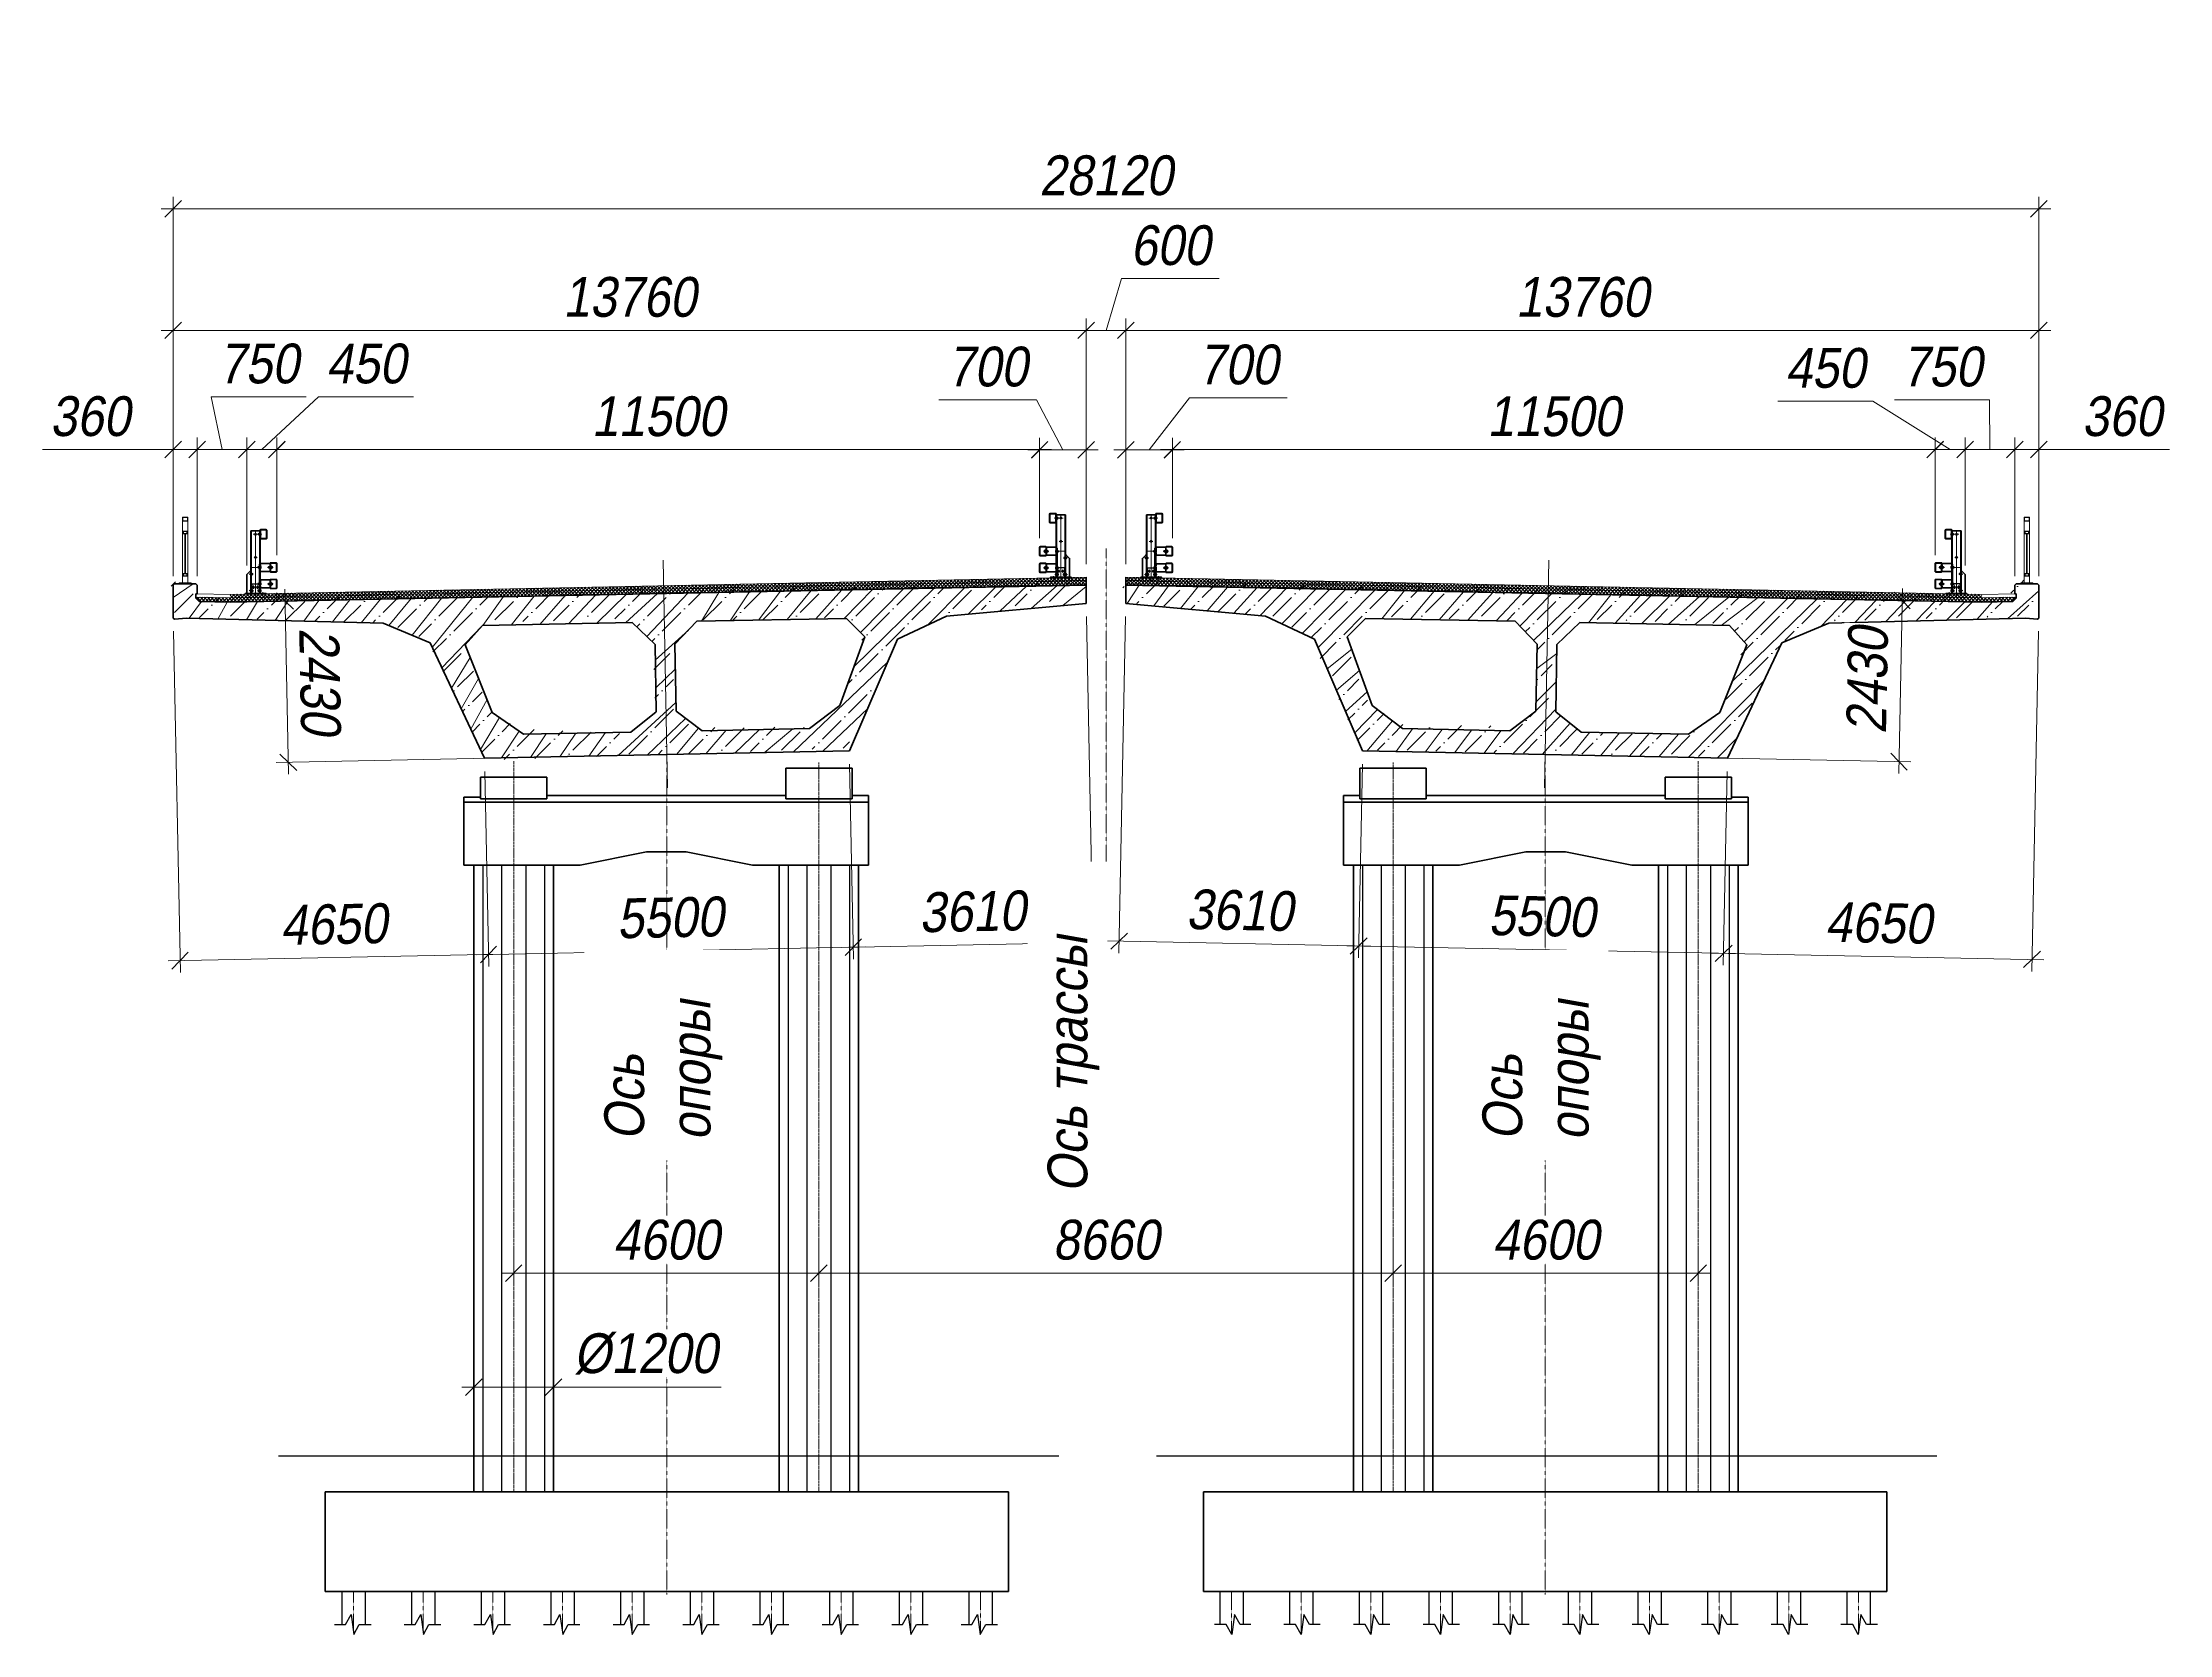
# Model space of a CAD drawing. Header units: millimetres. Extents: x 1864 to 10174863, y -4887456 to 5366151.
# Drawn here: x 9277110 to 9309170, y 361288 to 385284 of the extents above; entities that cross this region are included whole.
import ezdxf
from ezdxf.enums import TextEntityAlignment as Align

# ---------------------------------------------------------------- set-up
doc = ezdxf.new("R2018")
doc.units = ezdxf.units.MM
for name, pattern in [('CENTER', [50.800000000000004, 31.75, -6.35, 6.35, -6.35]), ('CONTI', [0]), ('DASHED', [7, 5, -2, 0]), ('HIDDEN2', [4.762499999999999, 3.175, -1.5875]), ('JIS_08_11', [12.799999999999999, 11, -0.6, 0.6, -0.6])]:
    doc.linetypes.add(name, pattern=pattern)
for name, color, linetype, lineweight in [('!OIS-M-bolt', 150, 'Continuous', 20), ('!OIS-M-kontur', 40, 'Continuous', 40), ('!OIS-M-nevidim', 210, 'HIDDEN2', 25), ('!OIS-M-osi', 100, 'JIS_08_11', 20), ('!OIS-M-tonk', 160, 'Continuous', 30), ('S-BETN', 2, 'Continuous', 40), ('S-DRGO', 21, 'Continuous', 20), ('S-GRID', 1, 'CENTER', 20), ('S-OPOR', 2, 'Continuous', 40), ('S-POGR', 124, 'Continuous', 20), ('S-SECT-PATT', 105, 'Continuous', 15), ('S-VOTV-NVEL', 1, 'DASHED', 20), ('S-ZEML', 32, 'Земля1', 30), ('T-DIMS', 3, 'Continuous', 30), ('T-SECT', 6, 'Continuous', 30), ('Штриховка', 2, 'Continuous', 5)]:
    doc.layers.add(name, color=color, linetype=linetype, lineweight=lineweight)
for name, color, linetype in [('C-GEOL-PATT', 250, 'Continuous'), ('S-PATT', 252, 'Continuous'), ('S-SVAY', 4, 'Continuous')]:
    doc.layers.add(name, color=color, linetype=linetype)
doc.styles.get("Standard").update_dxf_attribs({"font": 'arial.ttf'})
doc.styles.add('TM', font='mipgost.shx', dxfattribs={"width": 0.9, "oblique": 10})
doc.linetypes.add('Земля1', pattern='A,24,[3,ltsnew.shx,S=6,R=0,X=-6,Y=-6],3,[3,ltsnew.shx,S=6,R=0,X=-6,Y=-6],3,[3,ltsnew.shx,S=6,R=0,X=-6,Y=-6],0', length=30)
doc.dimstyles.new('TM', dxfattribs={"dimscale": 0, "dimtxt": 3, "dimasz": 1.25, "dimexe": 0.9, "dimexo": 1, "dimgap": 1, "dimtad": 1, "dimdec": 0, "dimdsep": 46, "dimtxsty": 'TM', "dimblk1": 'OBLIQUE', "dimblk2": 'OBLIQUE', "dimsah": 1, "dimcen": 3, "dimdle": 0.9, "dimclrt": 7, "dimadec": 0, "dimazin": 0, "dimtfac": 1, "dimtdec": 0, "dimtmove": 1, "dimatfit": 2, "dimldrblk": 'NONE', "dimfxl": 1, "dimtfill": 1, "dimtolj": 1, "dimlwd": 15, "dimlwe": 15, "dimarcsym": 0})
pattern_1 = [(135, (9366884.648308262, 397878.9580984111), (26.51650429449553, 26.51650429449553), []), (45.00000000000001, (9366884.648308262, 397878.9580984111), (26.51650429449553, -26.51650429449553), [])]
pattern_2 = [(135, (9366934.638311371, 397877.9582983251), (26.51650429449553, 26.51650429449553), []), (45.00000000000001, (9366934.638311371, 397877.9582983251), (26.51650429449553, -26.51650429449553), [])]
pattern_3 = [(135, (9366984.62831448, 397876.9584982391), (26.51650429449553, 26.51650429449553), []), (45.00000000000001, (9366984.62831448, 397876.9584982391), (26.51650429449553, -26.51650429449553), [])]
pattern_4 = [(135, (14508662.82611464, -140144.3987718229), (11.22532015133644, 11.22532015133644), []), (45.00000000000001, (14508662.82611464, -140144.3987718229), (11.22532015133644, -11.22532015133644), [])]
pattern_5 = [(45, (-1407349007.365952, -504276545.8748919), (-224.5064030267288, 224.5064030267288), []), (45, (-1407348782.859452, -504276545.8748919), (-224.5064030267288, 224.5064030267288), [396.875, -79.375, 0, -79.375])]

# ---------------------------------------------------------------- blocks, each defined once
blk = doc.blocks.new('tu5262_010_M16_BW_P')
at = {"color": 0, "linetype": 'ByBlock', "lineweight": -2}
blk.add_lwpolyline([(6.928203230275503, -12), (13.85640646055102, -3.4e-15), (6.928203230275514, 11.99999999999999), (-6.928203230275497, 12), (-13.85640646055102, 1.74e-14), (-6.928203230275527, -11.99999999999999)], close=True, dxfattribs=at)
blk.add_circle((0, 0), 15, dxfattribs=at)
blk = doc.blocks.new('tu5262_010_M16_NW_S')
at = {"layer": '!OIS-M-nevidim'}
for p, q in [((17.79999999999995, 5.999999999999999), (24, 5.999999999999997)), ((17.79999999999995, -6), (24, -6.000000000000001))]:
    blk.add_line(p, q, dxfattribs=at)
at = {"color": 0, "linetype": 'ByBlock', "lineweight": -2, "ltscale": 0.2}
for p, q in [((3, 6.928203230275506), (17.8, 6.928203230275503)), ((2.999999999999999, -6.928203230275506), (17.8, -6.928203230275508))]:
    blk.add_line(p, q, dxfattribs=at)
for points in [[(9e-16, 15), (3, 15), (2.999999999999999, -15), (-9e-16, -15)], [(3, 13.85640646055102), (17.8, 13.85640646055101), (17.8, -13.85640646055101), (2.999999999999999, -13.85640646055102)], [(17.79999999999995, 7.999999999999999), (24, 7.999999999999997), (24, -8.000000000000002), (17.79999999999995, -8.000000000000002)]]:
    blk.add_lwpolyline(points, dxfattribs=at)
blk = doc.blocks.new('tu5262_010_M16_BW_S')
at = {"color": 0, "linetype": 'ByBlock', "lineweight": -2}
for p, q in [((-2.999999999999998, 6.54999999999999), (-13, 6.549999999999807)), ((-3.000000000000001, -6.550000000000003), (-13, -6.550000000000181))]:
    blk.add_line(p, q, dxfattribs=at)
for points in [[(-2.999999999999996, 13.1), (-12.99999999999999, 13.09999999999982), (-13, -13.10000000000017), (-3.000000000000003, -13.1)], [(9e-16, 15), (-2.999999999999999, 15), (-3, -15), (-9e-16, -15)]]:
    blk.add_lwpolyline(points, dxfattribs=at)
blk = doc.blocks.new('tu5262_010_СК')
at = {"layer": '!OIS-M-bolt'}
for p, q in [((-6e-16, 5.999999999998328), (12.5, 5.999999999994737)), ((12.49999999999727, -8.000000000005262), (12.5, 7.999999999994737)), ((-7e-16, -6.000000000001672), (12.49999999999727, -6.000000000005263))]:
    blk.add_line(p, q, dxfattribs=at)
at = {"layer": '!OIS-M-bolt', "flags": 128}
for points in [[(-4e-16, 8.000000000000039), (20.49999999999888, 7.999999999998453)], [(24.4999999999991, 12), (34.50000000000091, 12), (34.50000000000091, -12), (24.49999999999818, -12)], [(20.49999999999836, -8.000000000001545), (4e-16, -7.999999999999959)]]:
    blk.add_lwpolyline(points, dxfattribs=at)
blk.add_lwpolyline([(6.499999999997256, -17.99999999999789), (6.499999999997256, -21.99999999999789), (15.4999999999982, -21.99999999999789, 0.4142135623730857), (24.4999999999982, -12.99999999999819), (24.49999999999905, 12.99999999999819, 0.4142135623731045), (15.49999999999904, 21.99999999999848), (6.499999999999983, 21.99999999999847), (6.499999999999983, 17.99999999999847), (15.49999999999904, 17.99999999999847, -0.4142135623731045), (20.49999999999904, 12.99999999999831), (20.4999999999982, -12.99999999999805, -0.4142135623730857), (15.49999999999819, -17.99999999999789)], format="xyb", close=True, dxfattribs=at)
at = {"layer": '!OIS-M-osi'}
blk.add_line((44.5000000000009, 0), (-37.99999999999908, 0), dxfattribs=at)
at = {"layer": '!OIS-M-tonk'}
blk.add_line((34.50000000000091, 0), (24.49999999999864, 3.233e-13), dxfattribs=at)
blk = doc.blocks.new('11МО-500кдж')
at = {"layer": '!OIS-M-nevidim'}
for p, q in [((75, 460), (75, 340)), ((215, 460), (215, 340)), ((75, 210), (75, 90)), ((215, 210), (215, 90))]:
    blk.add_line(p, q, dxfattribs=at)
at = {"layer": '!OIS-M-osi'}
for p, q in [((-35, 900), (96.00000000186265, 900)), ((-70, 400), (74, 400)), ((-70, 271.8854827484465), (-70, 328.114513259352)), ((-98.11451271112313, 299.9999994435202), (-41.88548220018856, 299.9999994435202)), ((-98.11451271112313, 49.99999944352021), (-41.88548220018856, 49.99999944352021)), ((-30, 125), (-30, 75.00000000000001)), ((30, 125), (30, 75.00000000000001)), ((111, 25), (111, -25))]:
    blk.add_line(p, q, dxfattribs=at)
for points in [[(0, 950), (0, -39.50989323192334)], [(27.00000000093132, 550), (-27.00000000093132, 550)], [(88.00000000186265, 400), (34, 400)], [(88.00000000186265, 150), (34, 150)], [(91.00000000186265, 49.99999944353475), (34, 49.99999944353475)]]:
    blk.add_lwpolyline(points, dxfattribs=at)
at = {"layer": '!OIS-M-tonk'}
blk.add_lwpolyline([(-58, 150), (58, 150)], dxfattribs=at)
for p, q in [((70, 950), (-70, 950)), ((-70, 950), (-70, 8)), ((-66, 950), (-66, 13)), ((66, 950), (66, 8)), ((70, 8), (70, 950))]:
    blk.add_line(p, q)
for points in [[(162, 830), (78, 830, -0.4142135623730951), (70, 838), (70, 962, -0.4142135623730951), (78, 970), (162, 970, -0.4142135623730951), (170, 962), (170, 838, -0.4142135623730951)], [(166, 838, -0.4142135623730951), (162, 834), (78, 834, -0.4142135623730951), (74, 838), (74, 962, -0.4142135623730951), (78, 966), (162, 966, -0.4142135623730951), (166, 962)], [(228, 330), (312, 330, 0.4142135623730951), (320, 338), (320, 462, 0.4142135623730951), (312, 470), (228, 470, 0.4142135623730951), (220, 462), (220, 338, 0.4142135623730951)], [(316, 338, -0.4142135623730951), (312, 334), (228, 334, -0.4142135623730951), (224, 338), (224, 462, -0.4142135623730951), (228, 466), (312, 466, -0.4142135623730951), (316, 462)], [(312, 80), (228, 80, -0.4142135623730951), (220, 88), (220, 212, -0.4142135623730951), (228, 220), (312, 220, -0.4142135623730951), (320, 212), (320, 88, -0.4142135623730951)], [(312, 84), (228, 84, -0.4142135623730951), (224, 88), (224, 212, -0.4142135623730951), (228, 216), (312, 216, -0.4142135623730951), (316, 212), (316, 88, -0.4142135623730951)]]:
    blk.add_lwpolyline(points, format="xyb", close=True)
for points in [[(-130, 8), (-130, 293), (-80, 343), (-80, 343), (-70, 343), (-70, 8), (-130, 8)], [(-58, 8), (-58, 0), (58, 0), (58, 8), (-58, 8), (-58, 0)]]:
    blk.add_lwpolyline(points)
for points in [[(158, 0), (63, 0, -0.4142135623730951), (58, 5), (58, 448), (66, 448), (66, 13, 0.4142135623730951), (71, 8), (158, 8), (158, 0)], [(-155, 0), (-63, 0, 0.4142135623730951), (-58, 5), (-58, 150), (-66, 150), (-66, 13, -0.4142135623730951), (-71, 8), (-155, 8), (-155, 0)]]:
    blk.add_lwpolyline(points, format="xyb")
for points in [[(70, 340), (220, 340), (220, 460), (70, 460)], [(70, 90), (220, 90), (220, 210), (70, 210)]]:
    blk.add_lwpolyline(points, close=True)
at = {"layer": '!OIS-M-bolt', "extrusion": (0, 0, -1), "zscale": -0.9999999999999998}
for p in [(0, 900), (0, 550), (30, 100), (-30, 100)]:
    blk.add_blockref('tu5262_010_M16_BW_P', p, dxfattribs=at)
at = {"layer": '!OIS-M-bolt', "extrusion": (0, 0, -1), "xscale": -1, "zscale": -1, "rotation": 180}
for name, p in [('tu5262_010_M16_NW_S', (-66, 900)), ('tu5262_010_M16_BW_S', (-74, 900)), ('tu5262_010_M16_NW_S', (-58, 400)), ('tu5262_010_M16_BW_S', (-70, 400)), ('tu5262_010_M16_NW_S', (-215, 400)), ('tu5262_010_M16_NW_S', (-58, 150)), ('tu5262_010_M16_NW_S', (-58, 49.99999944353475)), ('tu5262_010_M16_BW_S', (-70, 150)), ('tu5262_010_M16_BW_S', (-70, 49.99999944353475)), ('tu5262_010_M16_NW_S', (-215, 150))]:
    blk.add_blockref(name, p, dxfattribs=at)
at = {"layer": '!OIS-M-bolt', "color": 0, "linetype": 'ByBlock', "extrusion": (0, 0, -1), "xscale": -1, "zscale": -1}
for p in [(-219.9999999976717, 400), (-219.9999999976717, 150)]:
    blk.add_blockref('tu5262_010_СК', p, dxfattribs=at)
at = {"layer": '!OIS-M-bolt', "extrusion": (0, 0, -1), "zscale": -1, "rotation": 180}
for name, p in [('tu5262_010_M16_BW_S', (70, 299.9999980038847)), ('tu5262_010_M16_BW_S', (70, 49.99999944353475)), ('tu5262_010_M16_NW_S', (66, 299.9999994435348)), ('tu5262_010_M16_NW_S', (58, 49.99999944353475))]:
    blk.add_blockref(name, p, dxfattribs=at)
blk = doc.blocks.new('_OBLIQUE')
at = {"color": 0, "linetype": 'ByBlock', "lineweight": -2}
blk.add_line((0.5000000000000001, 0.4999999999999999), (-0.5000000000000001, -0.4999999999999999), dxfattribs=at)
blk = doc.blocks.new('*D1035')
at = {"layer": 'Defpoints', "color": 0, "transparency": 16777216}
for p in [(9306840.064968571, 379148.4448268409), (9306840.064968571, 377040.1735928651), (9307200.064968571, 377039.2437483664)]:
    blk.add_point(p, dxfattribs=at)
at = {"layer": 'T-DIMS', "color": 0, "lineweight": 15, "transparency": 16777216}
for p, q in [((9306840.064968571, 377240.1735928651), (9306840.064968571, 379328.4448268409)), ((9307200.064968571, 377239.2437483664), (9307200.064968571, 379328.4448268409))]:
    blk.add_line(p, q, dxfattribs=at)
at = {"layer": 'T-DIMS', "color": 0, "linetype": 'Continuous', "lineweight": 15, "transparency": 16777216}
for p, q in [((9306840.064968571, 379148.4448268409), (9306590.064968571, 379148.4448268409)), ((9306840.064968571, 379148.4448268409), (9307200.064968571, 379148.4448268409)), ((9307200.064968571, 379148.4448268409), (9309170.458734341, 379148.4448268409))]:
    blk.add_line(p, q, dxfattribs=at)
at = {"layer": 'T-DIMS', "color": 0, "lineweight": 15, "transparency": 16777216, "xscale": 250, "yscale": 250, "zscale": 250}
blk.add_blockref('_OBLIQUE', (9306840.064968571, 379148.4448268409), dxfattribs=at)
at = {"layer": 'T-DIMS', "color": 0, "lineweight": 15, "transparency": 16777216, "xscale": 250, "yscale": 250, "zscale": 250, "rotation": 180}
blk.add_blockref('_OBLIQUE', (9307200.064968571, 379148.4448268409), dxfattribs=at)
at = {"layer": 'T-DIMS', "color": 7, "transparency": 16777216, "insert": (9308454.51064013, 379648.4448268409), "char_height": 600, "attachment_point": 5, "style": 'TM', "bg_fill": 3, "box_fill_scale": 1.1, "bg_fill_color": 256, "bg_fill_true_color": 13158600, "bg_fill_transparency": 0}
blk.add_mtext('\\A1;360', dxfattribs=at)
blk = doc.blocks.new('_None')
blk = doc.blocks.new('*D1036')
at = {"layer": 'Defpoints', "color": 0, "transparency": 16777216}
for p in [(9306090.064968571, 379148.4448268409), (9306090.064968571, 377201.038428485), (9306840.064968571, 377040.1735928651)]:
    blk.add_point(p, dxfattribs=at)
at = {"layer": 'T-DIMS', "color": 0, "linetype": 'Continuous', "lineweight": 15, "transparency": 16777216}
for p, q in [((9306460.047488198, 379896.0358217355), (9305028.151299773, 379896.0358217355)), ((9306465.064968571, 379148.4448268409), (9306460.047488198, 379896.0358217355)), ((9307020.064968571, 379148.4448268409), (9305910.064968571, 379148.4448268409))]:
    blk.add_line(p, q, dxfattribs=at)
at = {"layer": 'T-DIMS', "color": 0, "lineweight": 15, "transparency": 16777216}
for p, q in [((9306090.064968571, 377401.038428485), (9306090.064968571, 379328.4448268409)), ((9306840.064968571, 377240.1735928651), (9306840.064968571, 379328.4448268409))]:
    blk.add_line(p, q, dxfattribs=at)
at = {"layer": 'T-DIMS', "color": 0, "lineweight": 15, "transparency": 16777216, "xscale": 250, "yscale": 250, "zscale": 250, "rotation": 180}
blk.add_blockref('_OBLIQUE', (9306090.064968571, 379148.4448268409), dxfattribs=at)
at = {"layer": 'T-DIMS', "color": 0, "lineweight": 15, "transparency": 16777216, "xscale": 250, "yscale": 250, "zscale": 250}
blk.add_blockref('_OBLIQUE', (9306840.064968571, 379148.4448268409), dxfattribs=at)
at = {"layer": 'T-DIMS', "color": 7, "transparency": 16777216, "insert": (9305744.099393984, 380396.0358217355), "char_height": 600, "attachment_point": 5, "style": 'TM', "bg_fill": 3, "box_fill_scale": 1.1, "bg_fill_color": 256, "bg_fill_true_color": 13158600, "bg_fill_transparency": 0}
blk.add_mtext('\\A1;750', dxfattribs=at)
blk = doc.blocks.new('*D1037')
at = {"layer": 'Defpoints', "color": 0, "transparency": 16777216}
for p in [(9305640.062748894, 379148.4448268409), (9305640.062748894, 377358.4452552195), (9306090.064968571, 377201.038428485)]:
    blk.add_point(p, dxfattribs=at)
at = {"layer": 'T-DIMS', "color": 0, "linetype": 'Continuous', "lineweight": 15, "transparency": 16777216}
for p, q in [((9304696.937122568, 379876.0358217355), (9303265.040934144, 379876.0358217355)), ((9305865.063858733, 379148.4448268409), (9304696.937122568, 379876.0358217355)), ((9306270.064968571, 379148.4448268409), (9305460.062748894, 379148.4448268409))]:
    blk.add_line(p, q, dxfattribs=at)
at = {"layer": 'T-DIMS', "color": 0, "lineweight": 15, "transparency": 16777216}
for p, q in [((9305640.062748894, 377558.4452552195), (9305640.062748894, 379328.4448268409)), ((9306090.064968571, 377401.038428485), (9306090.064968571, 379328.4448268409))]:
    blk.add_line(p, q, dxfattribs=at)
at = {"layer": 'T-DIMS', "color": 0, "lineweight": 15, "transparency": 16777216, "xscale": 250, "yscale": 250, "zscale": 250, "rotation": 180}
blk.add_blockref('_OBLIQUE', (9305640.062748894, 379148.4448268409), dxfattribs=at)
at = {"layer": 'T-DIMS', "color": 0, "lineweight": 15, "transparency": 16777216, "xscale": 250, "yscale": 250, "zscale": 250}
blk.add_blockref('_OBLIQUE', (9306090.064968571, 379148.4448268409), dxfattribs=at)
at = {"layer": 'T-DIMS', "color": 7, "transparency": 16777216, "insert": (9303980.989028355, 380376.0358217355), "char_height": 600, "attachment_point": 5, "style": 'TM', "bg_fill": 3, "box_fill_scale": 1.1, "bg_fill_color": 256, "bg_fill_true_color": 13158600, "bg_fill_transparency": 0}
blk.add_mtext('\\A1;450', dxfattribs=at)
blk = doc.blocks.new('*D1038')
at = {"layer": 'Defpoints', "color": 0, "transparency": 16777216}
for p in [(9294140.047488198, 379147.4450267549), (9294140.047488198, 377615.5708079334), (9305640.062748894, 377358.4452552195)]:
    blk.add_point(p, dxfattribs=at)
at = {"layer": 'T-DIMS', "color": 0, "lineweight": 15, "transparency": 16777216}
for p, q in [((9294140.047488198, 377815.5708079334), (9294140.047488198, 379327.4450267549)), ((9305640.062748894, 377558.4452552195), (9305640.062748894, 379327.4450267549))]:
    blk.add_line(p, q, dxfattribs=at)
at = {"layer": 'T-DIMS', "color": 0, "linetype": 'Continuous', "lineweight": 15, "transparency": 16777216}
blk.add_line((9305820.062748894, 379147.4450267549), (9293960.047488198, 379147.4450267549), dxfattribs=at)
at = {"layer": 'T-DIMS', "color": 0, "lineweight": 15, "transparency": 16777216, "xscale": 250, "yscale": 250, "zscale": 250, "rotation": 180}
blk.add_blockref('_OBLIQUE', (9294140.047488198, 379147.4450267549), dxfattribs=at)
at = {"layer": 'T-DIMS', "color": 0, "lineweight": 15, "transparency": 16777216, "xscale": 250, "yscale": 250, "zscale": 250}
blk.add_blockref('_OBLIQUE', (9305640.062748894, 379147.4450267549), dxfattribs=at)
at = {"layer": 'T-DIMS', "color": 7, "transparency": 16777216, "insert": (9299890.055118546, 379647.4450267549), "char_height": 600, "attachment_point": 5, "style": 'TM', "bg_fill": 3, "box_fill_scale": 1.1, "bg_fill_color": 256, "bg_fill_true_color": 13158600, "bg_fill_transparency": 0}
blk.add_mtext('\\A1;11500', dxfattribs=at)
blk = doc.blocks.new('*D683')
at = {"layer": 'Defpoints', "color": 0, "transparency": 16777216}
for p in [(9293439.927536234, 379146.4452266689), (9294140.047488198, 377615.5708073374), (9293439.927536234, 377223.1763414736)]:
    blk.add_point(p, dxfattribs=at)
at = {"layer": 'T-DIMS', "color": 0, "linetype": 'Continuous', "lineweight": 15, "transparency": 16777216}
for p, q in [((9293789.987512216, 379146.4452266689), (9294400.047488198, 379927.795057952)), ((9294400.047488198, 379927.795057952), (9295870.515105193, 379927.795057952)), ((9294320.047488198, 379146.4452266689), (9293259.927536234, 379146.4452266689))]:
    blk.add_line(p, q, dxfattribs=at)
at = {"layer": 'T-DIMS', "color": 0, "lineweight": 15, "transparency": 16777216}
for p, q in [((9293439.927536234, 377423.1763414736), (9293439.927536234, 379326.4452266689)), ((9294140.047488198, 377815.5708073374), (9294140.047488198, 379326.4452266689))]:
    blk.add_line(p, q, dxfattribs=at)
at = {"layer": 'T-DIMS', "color": 0, "lineweight": 15, "transparency": 16777216, "xscale": 250, "yscale": 250, "zscale": 250, "rotation": 180}
blk.add_blockref('_OBLIQUE', (9293439.927536234, 379146.4452266689), dxfattribs=at)
at = {"layer": 'T-DIMS', "color": 0, "lineweight": 15, "transparency": 16777216, "xscale": 250, "yscale": 250, "zscale": 250}
blk.add_blockref('_OBLIQUE', (9294140.047488198, 379146.4452266689), dxfattribs=at)
at = {"layer": 'T-DIMS', "color": 7, "transparency": 16777216, "insert": (9295135.281296697, 380427.795057952), "char_height": 600, "attachment_point": 5, "style": 'TM', "bg_fill": 3, "box_fill_scale": 1.1, "bg_fill_color": 256, "bg_fill_true_color": 13158600, "bg_fill_transparency": 0}
blk.add_mtext('\\A1;700', dxfattribs=at)
blk = doc.blocks.new('*D684')
at = {"layer": 'Defpoints', "color": 0, "transparency": 16777216}
for p in [(9307200.064968571, 380946.0358217355), (9293439.927536234, 377290.3839896913), (9307200.064968571, 377105.1735928651)]:
    blk.add_point(p, dxfattribs=at)
at = {"layer": 'T-DIMS', "color": 0, "linetype": 'Continuous', "lineweight": 15, "transparency": 16777216}
blk.add_line((9293259.927536234, 380946.0358217355), (9307380.064968571, 380946.0358217355), dxfattribs=at)
at = {"layer": 'T-DIMS', "color": 0, "lineweight": 15, "transparency": 16777216}
for p, q in [((9293439.927536234, 377490.3839896913), (9293439.927536234, 381126.0358217355)), ((9307200.064968571, 377305.1735928651), (9307200.064968571, 381126.0358217355))]:
    blk.add_line(p, q, dxfattribs=at)
at = {"layer": 'T-DIMS', "color": 0, "lineweight": 15, "transparency": 16777216, "xscale": 250, "yscale": 250, "zscale": 250, "rotation": 180}
blk.add_blockref('_OBLIQUE', (9293439.927536234, 380946.0358217355), dxfattribs=at)
at = {"layer": 'T-DIMS', "color": 0, "lineweight": 15, "transparency": 16777216, "xscale": 250, "yscale": 250, "zscale": 250}
blk.add_blockref('_OBLIQUE', (9307200.064968571, 380946.0358217355), dxfattribs=at)
at = {"layer": 'T-DIMS', "color": 7, "transparency": 16777216, "insert": (9300319.996252403, 381446.0358217355), "char_height": 600, "attachment_point": 5, "style": 'TM', "bg_fill": 3, "box_fill_scale": 1.1, "bg_fill_color": 256, "bg_fill_true_color": 13158600, "bg_fill_transparency": 0}
blk.add_mtext('\\A1;13760', dxfattribs=at)
blk = doc.blocks.new('*D685')
at = {"layer": 'Defpoints', "color": 0, "transparency": 16777216}
for p in [(9297008.447743876, 374605.296790063), (9302507.747932658, 374495.3107824918), (9302448.966863582, 371556.2574300767)]:
    blk.add_point(p, dxfattribs=at)
at = {"layer": 'T-DIMS', "color": 0, "lineweight": 15, "transparency": 16777216}
for p, q in [((9297004.448543498, 374405.3367780697), (9296946.06739446, 371486.2794268542)), ((9302503.74873228, 374295.3507704985), (9302445.367583241, 371376.2934192829))]:
    blk.add_line(p, q, dxfattribs=at)
at = {"layer": 'T-DIMS', "color": 0, "linetype": 'Continuous', "lineweight": 15, "transparency": 16777216}
blk.add_line((9296769.702664007, 371669.8427179881), (9302628.930874376, 371552.6581497366), dxfattribs=at)
at = {"layer": 'T-DIMS', "color": 0, "lineweight": 15, "transparency": 16777216, "xscale": 250, "yscale": 250, "zscale": 250}
for p, rotation in [((9296949.6666748, 371666.243437648), 178.8542371222951), ((9302448.966863582, 371556.2574300767), 358.854237122295)]:
    blk.add_blockref('_OBLIQUE', p, dxfattribs=dict(at, rotation=rotation))
at = {"layer": 'T-DIMS', "color": 7, "transparency": 16777216, "insert": (9299709.314770134, 372111.1504638455), "char_height": 600, "attachment_point": 5, "rotation": 358.8542371222951, "style": 'TM', "bg_fill": 3, "box_fill_scale": 1.1, "bg_fill_color": 256, "bg_fill_true_color": 13158600, "bg_fill_transparency": 0}
blk.add_mtext('\\A1;5500', dxfattribs=at)
blk = doc.blocks.new('*D686')
at = {"layer": 'Defpoints', "color": 0, "transparency": 16777216}
for p in [(9293440.047488198, 376830.1419931646), (9297008.447743876, 374605.296790063), (9293338.214158881, 371738.4724904557)]:
    blk.add_point(p, dxfattribs=at)
at = {"layer": 'T-DIMS', "color": 0, "lineweight": 15, "transparency": 16777216}
for p, q in [((9293436.048290342, 376630.1819811208), (9293334.614880811, 371558.5084796164)), ((9297004.44854602, 374405.3367780194), (9296946.067434713, 371486.2794716188))]:
    blk.add_line(p, q, dxfattribs=at)
at = {"layer": 'T-DIMS', "color": 0, "linetype": 'Continuous', "lineweight": 15, "transparency": 16777216}
blk.add_line((9297129.630723624, 371662.6442043881), (9293158.250148043, 371742.0717685258), dxfattribs=at)
at = {"layer": 'T-DIMS', "color": 0, "lineweight": 15, "transparency": 16777216, "xscale": 250, "yscale": 250, "zscale": 250}
for p, rotation in [((9293338.214158881, 371738.4724904557), 178.854237845024), ((9296949.666712783, 371666.2434824582), 358.854237845024)]:
    blk.add_blockref('_OBLIQUE', p, dxfattribs=dict(at, rotation=rotation))
at = {"layer": 'T-DIMS', "color": 7, "transparency": 16777216, "insert": (9295153.938430471, 372202.2580165662), "char_height": 600, "attachment_point": 5, "rotation": 358.85423784502404, "style": 'TM', "bg_fill": 3, "box_fill_scale": 1.1, "bg_fill_color": 256, "bg_fill_true_color": 13158600, "bg_fill_transparency": 0}
blk.add_mtext('\\A1;3610', dxfattribs=at)
blk = doc.blocks.new('*D687')
at = {"layer": 'Defpoints', "color": 0, "transparency": 16777216}
for p in [(9307200.064968571, 376609.9043997522), (9302507.747932656, 374495.3107824917), (9307097.132824128, 371463.2941079286)]:
    blk.add_point(p, dxfattribs=at)
at = {"layer": 'T-DIMS', "color": 0, "lineweight": 15, "transparency": 16777216}
for p, q in [((9307196.065770715, 376409.9443877084), (9307093.533546058, 371283.3300970894)), ((9302503.7487348, 374295.3507704481), (9302445.367621416, 371376.2933601351))]:
    blk.add_line(p, q, dxfattribs=at)
at = {"layer": 'T-DIMS', "color": 0, "linetype": 'Continuous', "lineweight": 15, "transparency": 16777216}
blk.add_line((9302269.002888648, 371559.8566490443), (9307277.096834967, 371459.6948298586), dxfattribs=at)
at = {"layer": 'T-DIMS', "color": 0, "lineweight": 15, "transparency": 16777216, "xscale": 250, "yscale": 250, "zscale": 250}
for p, rotation in [((9302448.966899486, 371556.2573709743), 178.854237845024), ((9307097.132824128, 371463.2941079286), 358.854237845024)]:
    blk.add_blockref('_OBLIQUE', p, dxfattribs=dict(at, rotation=rotation))
at = {"layer": 'T-DIMS', "color": 7, "transparency": 16777216, "insert": (9304783.047856448, 372009.6757695606), "char_height": 600, "attachment_point": 5, "rotation": 358.85423784502404, "style": 'TM', "bg_fill": 3, "box_fill_scale": 1.1, "bg_fill_color": 256, "bg_fill_true_color": 13158600, "bg_fill_transparency": 0}
blk.add_mtext('\\A1;4650', dxfattribs=at)
blk = doc.blocks.new('*D688')
at = {"layer": 'Defpoints', "color": 0, "transparency": 16777216}
for p in [(9297468.581782565, 367455.2357974048), (9302068.581782565, 367331.4383803602), (9302068.581782565, 366734.8035313483)]:
    blk.add_point(p, dxfattribs=at)
at = {"layer": 'T-DIMS', "color": 0, "lineweight": 15, "transparency": 16777216}
for p, q in [((9297468.581782565, 367255.2357974048), (9297468.581782565, 366554.8035313483)), ((9302068.581782565, 367131.4383803602), (9302068.581782565, 366554.8035313483))]:
    blk.add_line(p, q, dxfattribs=at)
at = {"layer": 'T-DIMS', "color": 0, "linetype": 'Continuous', "lineweight": 15, "transparency": 16777216}
blk.add_line((9297288.581782565, 366734.8035313483), (9302248.581782565, 366734.8035313483), dxfattribs=at)
at = {"layer": 'T-DIMS', "color": 0, "lineweight": 15, "transparency": 16777216, "xscale": 250, "yscale": 250, "zscale": 250, "rotation": 180}
blk.add_blockref('_OBLIQUE', (9297468.581782565, 366734.8035313483), dxfattribs=at)
at = {"layer": 'T-DIMS', "color": 0, "lineweight": 15, "transparency": 16777216, "xscale": 250, "yscale": 250, "zscale": 250}
blk.add_blockref('_OBLIQUE', (9302068.581782565, 366734.8035313483), dxfattribs=at)
at = {"layer": 'T-DIMS', "color": 7, "transparency": 16777216, "insert": (9299768.581782565, 367234.8035313483), "char_height": 600, "attachment_point": 5, "style": 'TM', "bg_fill": 3, "box_fill_scale": 1.1, "bg_fill_color": 256, "bg_fill_true_color": 13158600, "bg_fill_transparency": 0}
blk.add_mtext('\\A1;4600', dxfattribs=at)
blk = doc.blocks.new('*D1039')
at = {"layer": 'Defpoints', "color": 0, "transparency": 16777216}
for p in [(9279440.030007824, 379148.4448268409), (9279080.030007824, 377039.2437483664), (9279440.030007824, 377040.1735928651)]:
    blk.add_point(p, dxfattribs=at)
at = {"layer": 'T-DIMS', "color": 0, "lineweight": 15, "transparency": 16777216}
for p, q in [((9279080.030007824, 377239.2437483664), (9279080.030007824, 379328.4448268409)), ((9279440.030007824, 377240.1735928651), (9279440.030007824, 379328.4448268409))]:
    blk.add_line(p, q, dxfattribs=at)
at = {"layer": 'T-DIMS', "color": 0, "linetype": 'Continuous', "lineweight": 15, "transparency": 16777216}
for p, q in [((9279080.030007824, 379148.4448268409), (9277109.636242054, 379148.4448268409)), ((9279440.030007824, 379148.4448268409), (9279080.030007824, 379148.4448268409)), ((9279440.030007824, 379148.4448268409), (9279690.030007824, 379148.4448268409))]:
    blk.add_line(p, q, dxfattribs=at)
at = {"layer": 'T-DIMS', "color": 0, "lineweight": 15, "transparency": 16777216, "xscale": 250, "yscale": 250, "zscale": 250}
blk.add_blockref('_OBLIQUE', (9279080.030007824, 379148.4448268409), dxfattribs=at)
at = {"layer": 'T-DIMS', "color": 0, "lineweight": 15, "transparency": 16777216, "xscale": 250, "yscale": 250, "zscale": 250, "rotation": 180}
blk.add_blockref('_OBLIQUE', (9279440.030007824, 379148.4448268409), dxfattribs=at)
at = {"layer": 'T-DIMS', "color": 7, "transparency": 16777216, "insert": (9277825.584336266, 379648.4448268409), "char_height": 600, "attachment_point": 5, "style": 'TM', "bg_fill": 3, "box_fill_scale": 1.1, "bg_fill_color": 256, "bg_fill_true_color": 13158600, "bg_fill_transparency": 0}
blk.add_mtext('\\A1;360', dxfattribs=at)
blk = doc.blocks.new('*D1040')
at = {"layer": 'Defpoints', "color": 0, "transparency": 16777216}
for p in [(9280190.030007824, 379148.4448268409), (9279440.030007824, 377040.1735928651), (9280190.030007824, 377201.038428485)]:
    blk.add_point(p, dxfattribs=at)
at = {"layer": 'T-DIMS', "color": 0, "linetype": 'Continuous', "lineweight": 15, "transparency": 16777216}
for p, q in [((9279815.030007824, 379148.4448268409), (9279653.226684794, 379942.4337498542)), ((9279653.226684794, 379942.4337498542), (9281085.122873219, 379942.4337498542)), ((9279260.030007824, 379148.4448268409), (9280370.030007824, 379148.4448268409))]:
    blk.add_line(p, q, dxfattribs=at)
at = {"layer": 'T-DIMS', "color": 0, "lineweight": 15, "transparency": 16777216}
for p, q in [((9279440.030007824, 377240.1735928651), (9279440.030007824, 379328.4448268409)), ((9280190.030007824, 377401.038428485), (9280190.030007824, 379328.4448268409))]:
    blk.add_line(p, q, dxfattribs=at)
at = {"layer": 'T-DIMS', "color": 0, "lineweight": 15, "transparency": 16777216, "xscale": 250, "yscale": 250, "zscale": 250, "rotation": 180}
blk.add_blockref('_OBLIQUE', (9279440.030007824, 379148.4448268409), dxfattribs=at)
at = {"layer": 'T-DIMS', "color": 0, "lineweight": 15, "transparency": 16777216, "xscale": 250, "yscale": 250, "zscale": 250}
blk.add_blockref('_OBLIQUE', (9280190.030007824, 379148.4448268409), dxfattribs=at)
at = {"layer": 'T-DIMS', "color": 7, "transparency": 16777216, "insert": (9280369.174779007, 380442.4337498542), "char_height": 600, "attachment_point": 5, "style": 'TM', "bg_fill": 3, "box_fill_scale": 1.1, "bg_fill_color": 256, "bg_fill_true_color": 13158600, "bg_fill_transparency": 0}
blk.add_mtext('\\A1;750', dxfattribs=at)
blk = doc.blocks.new('*D1041')
at = {"layer": 'Defpoints', "color": 0, "transparency": 16777216}
for p in [(9280640.032227501, 379148.4448268409), (9280640.032227501, 377358.4452552195), (9280190.030007824, 377201.038428485)]:
    blk.add_point(p, dxfattribs=at)
at = {"layer": 'T-DIMS', "color": 0, "linetype": 'Continuous', "lineweight": 15, "transparency": 16777216}
for p, q in [((9280415.031117663, 379148.4448268409), (9281271.435580477, 379942.4337498542)), ((9281271.435580477, 379942.4337498542), (9282703.331768902, 379942.4337498542)), ((9280010.030007824, 379148.4448268409), (9280820.032227501, 379148.4448268409))]:
    blk.add_line(p, q, dxfattribs=at)
at = {"layer": 'T-DIMS', "color": 0, "lineweight": 15, "transparency": 16777216}
for p, q in [((9280190.030007824, 377401.038428485), (9280190.030007824, 379328.4448268409)), ((9280640.032227501, 377558.4452552195), (9280640.032227501, 379328.4448268409))]:
    blk.add_line(p, q, dxfattribs=at)
at = {"layer": 'T-DIMS', "color": 0, "lineweight": 15, "transparency": 16777216, "xscale": 250, "yscale": 250, "zscale": 250, "rotation": 180}
blk.add_blockref('_OBLIQUE', (9280190.030007824, 379148.4448268409), dxfattribs=at)
at = {"layer": 'T-DIMS', "color": 0, "lineweight": 15, "transparency": 16777216, "xscale": 250, "yscale": 250, "zscale": 250}
blk.add_blockref('_OBLIQUE', (9280640.032227501, 379148.4448268409), dxfattribs=at)
at = {"layer": 'T-DIMS', "color": 7, "transparency": 16777216, "insert": (9281987.38367469, 380442.4337498542), "char_height": 600, "attachment_point": 5, "style": 'TM', "bg_fill": 3, "box_fill_scale": 1.1, "bg_fill_color": 256, "bg_fill_true_color": 13158600, "bg_fill_transparency": 0}
blk.add_mtext('\\A1;450', dxfattribs=at)
blk = doc.blocks.new('*D1042')
at = {"layer": 'Defpoints', "color": 0, "transparency": 16777216}
for p in [(9292140.047488198, 379147.4450267549), (9280640.032227501, 377358.4452552195), (9292140.047488198, 377615.5708079334)]:
    blk.add_point(p, dxfattribs=at)
at = {"layer": 'T-DIMS', "color": 0, "lineweight": 15, "transparency": 16777216}
for p, q in [((9280640.032227501, 377558.4452552195), (9280640.032227501, 379327.4450267549)), ((9292140.047488198, 377815.5708079334), (9292140.047488198, 379327.4450267549))]:
    blk.add_line(p, q, dxfattribs=at)
at = {"layer": 'T-DIMS', "color": 0, "linetype": 'Continuous', "lineweight": 15, "transparency": 16777216}
blk.add_line((9280460.032227501, 379147.4450267549), (9292320.047488198, 379147.4450267549), dxfattribs=at)
at = {"layer": 'T-DIMS', "color": 0, "lineweight": 15, "transparency": 16777216, "xscale": 250, "yscale": 250, "zscale": 250, "rotation": 180}
blk.add_blockref('_OBLIQUE', (9280640.032227501, 379147.4450267549), dxfattribs=at)
at = {"layer": 'T-DIMS', "color": 0, "lineweight": 15, "transparency": 16777216, "xscale": 250, "yscale": 250, "zscale": 250}
blk.add_blockref('_OBLIQUE', (9292140.047488198, 379147.4450267549), dxfattribs=at)
at = {"layer": 'T-DIMS', "color": 7, "transparency": 16777216, "insert": (9286390.03985785, 379647.4450267549), "char_height": 600, "attachment_point": 5, "style": 'TM', "bg_fill": 3, "box_fill_scale": 1.1, "bg_fill_color": 256, "bg_fill_true_color": 13158600, "bg_fill_transparency": 0}
blk.add_mtext('\\A1;11500', dxfattribs=at)
blk = doc.blocks.new('*D689')
at = {"layer": 'Defpoints', "color": 0, "transparency": 16777216}
for p in [(9292840.167440161, 379146.4452266689), (9292140.047488198, 377615.5708073374), (9292840.167440161, 377223.1763414736)]:
    blk.add_point(p, dxfattribs=at)
at = {"layer": 'T-DIMS', "color": 0, "linetype": 'Continuous', "lineweight": 15, "transparency": 16777216}
for p, q in [((9292090.047488198, 379896.0358217355), (9290619.579871202, 379896.0358217355)), ((9292490.10746418, 379146.4452266689), (9292090.047488198, 379896.0358217355)), ((9291960.047488198, 379146.4452266689), (9293020.167440161, 379146.4452266689))]:
    blk.add_line(p, q, dxfattribs=at)
at = {"layer": 'T-DIMS', "color": 0, "lineweight": 15, "transparency": 16777216}
for p, q in [((9292140.047488198, 377815.5708073374), (9292140.047488198, 379326.4452266689)), ((9292840.167440161, 377423.1763414736), (9292840.167440161, 379326.4452266689))]:
    blk.add_line(p, q, dxfattribs=at)
at = {"layer": 'T-DIMS', "color": 0, "lineweight": 15, "transparency": 16777216, "xscale": 250, "yscale": 250, "zscale": 250, "rotation": 180}
blk.add_blockref('_OBLIQUE', (9292140.047488198, 379146.4452266689), dxfattribs=at)
at = {"layer": 'T-DIMS', "color": 0, "lineweight": 15, "transparency": 16777216, "xscale": 250, "yscale": 250, "zscale": 250}
blk.add_blockref('_OBLIQUE', (9292840.167440161, 379146.4452266689), dxfattribs=at)
at = {"layer": 'T-DIMS', "color": 7, "transparency": 16777216, "insert": (9291354.813679699, 380396.0358217355), "char_height": 600, "attachment_point": 5, "style": 'TM', "bg_fill": 3, "box_fill_scale": 1.1, "bg_fill_color": 256, "bg_fill_true_color": 13158600, "bg_fill_transparency": 0}
blk.add_mtext('\\A1;700', dxfattribs=at)
blk = doc.blocks.new('*D690')
at = {"layer": 'Defpoints', "color": 0, "transparency": 16777216}
for p in [(9279080.030007824, 380946.0358217355), (9279080.030007824, 377105.1735928651), (9292840.167440161, 377290.3839896913)]:
    blk.add_point(p, dxfattribs=at)
at = {"layer": 'T-DIMS', "color": 0, "linetype": 'Continuous', "lineweight": 15, "transparency": 16777216}
blk.add_line((9293020.167440161, 380946.0358217355), (9278900.030007824, 380946.0358217355), dxfattribs=at)
at = {"layer": 'T-DIMS', "color": 0, "lineweight": 15, "transparency": 16777216}
for p, q in [((9279080.030007824, 377305.1735928651), (9279080.030007824, 381126.0358217355)), ((9292840.167440161, 377490.3839896913), (9292840.167440161, 381126.0358217355))]:
    blk.add_line(p, q, dxfattribs=at)
at = {"layer": 'T-DIMS', "color": 0, "lineweight": 15, "transparency": 16777216, "xscale": 250, "yscale": 250, "zscale": 250, "rotation": 180}
blk.add_blockref('_OBLIQUE', (9279080.030007824, 380946.0358217355), dxfattribs=at)
at = {"layer": 'T-DIMS', "color": 0, "lineweight": 15, "transparency": 16777216, "xscale": 250, "yscale": 250, "zscale": 250}
blk.add_blockref('_OBLIQUE', (9292840.167440161, 380946.0358217355), dxfattribs=at)
at = {"layer": 'T-DIMS', "color": 7, "transparency": 16777216, "insert": (9285960.098723993, 381446.0358217355), "char_height": 600, "attachment_point": 5, "style": 'TM', "bg_fill": 3, "box_fill_scale": 1.1, "bg_fill_color": 256, "bg_fill_true_color": 13158600, "bg_fill_transparency": 0}
blk.add_mtext('\\A1;13760', dxfattribs=at)
blk = doc.blocks.new('*D691')
at = {"layer": 'Defpoints', "color": 0, "transparency": 16777216}
for p in [(9283772.347043738, 374495.3107824918), (9289271.64723252, 374605.296790063), (9283831.499497866, 371537.6881780571)]:
    blk.add_point(p, dxfattribs=at)
at = {"layer": 'T-DIMS', "color": 0, "lineweight": 15, "transparency": 16777216}
for p, q in [((9283776.346244115, 374295.3507704985), (9283835.098778207, 371357.7241672631)), ((9289275.646432897, 374405.3367780697), (9289334.398966989, 371467.7101748344))]:
    blk.add_line(p, q, dxfattribs=at)
at = {"layer": 'T-DIMS', "color": 0, "linetype": 'Continuous', "lineweight": 15, "transparency": 16777216}
blk.add_line((9289510.763697442, 371651.2734659684), (9283651.535487073, 371534.088897717), dxfattribs=at)
at = {"layer": 'T-DIMS', "color": 0, "lineweight": 15, "transparency": 16777216, "xscale": 250, "yscale": 250, "zscale": 250}
for p, rotation in [((9283831.499497866, 371537.6881780571), 181.1457628777049), ((9289330.799686648, 371647.6741856283), 1.145762877704914)]:
    blk.add_blockref('_OBLIQUE', p, dxfattribs=dict(at, rotation=rotation))
at = {"layer": 'T-DIMS', "color": 7, "transparency": 16777216, "insert": (9286571.151591314, 372092.5812118258), "char_height": 600, "attachment_point": 5, "rotation": 1.145762877704919, "style": 'TM', "bg_fill": 3, "box_fill_scale": 1.1, "bg_fill_color": 256, "bg_fill_true_color": 13158600, "bg_fill_transparency": 0}
blk.add_mtext('\\A1;5500', dxfattribs=at)
blk = doc.blocks.new('*D701')
at = {"layer": 'Defpoints', "color": 0, "transparency": 16777216}
for p in [(9292840.047488196, 376830.1419931646), (9289271.647232518, 374605.296790063), (9292942.252202537, 371719.903228126)]:
    blk.add_point(p, dxfattribs=at)
at = {"layer": 'T-DIMS', "color": 0, "lineweight": 15, "transparency": 16777216}
for p, q in [((9292844.046686051, 376630.1819811208), (9292945.851480607, 371539.9392172867)), ((9289275.646430373, 374405.3367780193), (9289334.398926705, 371467.7102092891))]:
    blk.add_line(p, q, dxfattribs=at)
at = {"layer": 'T-DIMS', "color": 0, "linetype": 'Continuous', "lineweight": 15, "transparency": 16777216}
blk.add_line((9289150.835637795, 371644.0749420584), (9293122.216213375, 371723.502506196), dxfattribs=at)
at = {"layer": 'T-DIMS', "color": 0, "lineweight": 15, "transparency": 16777216, "xscale": 250, "yscale": 250, "zscale": 250}
for p, rotation in [((9289330.799648635, 371647.6742201284), 181.145762154976), ((9292942.252202537, 371719.903228126), 1.145762154975978)]:
    blk.add_blockref('_OBLIQUE', p, dxfattribs=dict(at, rotation=rotation))
at = {"layer": 'T-DIMS', "color": 7, "transparency": 16777216, "insert": (9291126.527930945, 372183.6887542364), "char_height": 600, "attachment_point": 5, "rotation": 1.1457621549759773, "style": 'TM', "bg_fill": 3, "box_fill_scale": 1.1, "bg_fill_color": 256, "bg_fill_true_color": 13158600, "bg_fill_transparency": 0}
blk.add_mtext('\\A1;3610', dxfattribs=at)
blk = doc.blocks.new('*D702')
at = {"layer": 'Defpoints', "color": 0, "transparency": 16777216}
for p in [(9279080.030007822, 376609.9043997522), (9283772.347043738, 374495.3107824918), (9279183.333537089, 371444.724855723)]:
    blk.add_point(p, dxfattribs=at)
at = {"layer": 'T-DIMS', "color": 0, "lineweight": 15, "transparency": 16777216}
for p, q in [((9279084.029205678, 376409.9443877084), (9279186.932815159, 371264.7608448837)), ((9283776.346241593, 374295.3507704481), (9283835.098739801, 371357.7241079293))]:
    blk.add_line(p, q, dxfattribs=at)
at = {"layer": 'T-DIMS', "color": 0, "linetype": 'Continuous', "lineweight": 15, "transparency": 16777216}
blk.add_line((9284011.46347257, 371541.2873968387), (9279003.369526248, 371441.1255776529), dxfattribs=at)
at = {"layer": 'T-DIMS', "color": 0, "lineweight": 15, "transparency": 16777216, "xscale": 250, "yscale": 250, "zscale": 250}
for p, rotation in [((9283831.499461731, 371537.6881187686), 1.145762154975998), ((9279183.333537089, 371444.724855723), 181.145762154976)]:
    blk.add_blockref('_OBLIQUE', p, dxfattribs=dict(at, rotation=rotation))
at = {"layer": 'T-DIMS', "color": 7, "transparency": 16777216, "insert": (9281497.41850477, 371991.106517355), "char_height": 600, "attachment_point": 5, "rotation": 1.1457621549759773, "style": 'TM', "bg_fill": 3, "box_fill_scale": 1.1, "bg_fill_color": 256, "bg_fill_true_color": 13158600, "bg_fill_transparency": 0}
blk.add_mtext('\\A1;4650', dxfattribs=at)
blk = doc.blocks.new('*D703')
at = {"layer": 'Defpoints', "color": 0, "transparency": 16777216}
for p in [(9288811.51319383, 367455.2357974048), (9284211.51319383, 367331.4383803602), (9284211.51319383, 366734.8035313483)]:
    blk.add_point(p, dxfattribs=at)
at = {"layer": 'T-DIMS', "color": 0, "lineweight": 15, "transparency": 16777216}
for p, q in [((9284211.51319383, 367131.4383803602), (9284211.51319383, 366554.8035313483)), ((9288811.51319383, 367255.2357974048), (9288811.51319383, 366554.8035313483))]:
    blk.add_line(p, q, dxfattribs=at)
at = {"layer": 'T-DIMS', "color": 0, "linetype": 'Continuous', "lineweight": 15, "transparency": 16777216}
blk.add_line((9288991.51319383, 366734.8035313483), (9284031.51319383, 366734.8035313483), dxfattribs=at)
at = {"layer": 'T-DIMS', "color": 0, "lineweight": 15, "transparency": 16777216, "xscale": 250, "yscale": 250, "zscale": 250, "rotation": 180}
blk.add_blockref('_OBLIQUE', (9284211.51319383, 366734.8035313483), dxfattribs=at)
at = {"layer": 'T-DIMS', "color": 0, "lineweight": 15, "transparency": 16777216, "xscale": 250, "yscale": 250, "zscale": 250}
blk.add_blockref('_OBLIQUE', (9288811.51319383, 366734.8035313483), dxfattribs=at)
at = {"layer": 'T-DIMS', "color": 7, "transparency": 16777216, "insert": (9286511.51319383, 367234.8035313483), "char_height": 600, "attachment_point": 5, "style": 'TM', "bg_fill": 3, "box_fill_scale": 1.1, "bg_fill_color": 256, "bg_fill_true_color": 13158600, "bg_fill_transparency": 0}
blk.add_mtext('\\A1;4600', dxfattribs=at)
blk = doc.blocks.new('*D710')
at = {"layer": 'Defpoints', "color": 0, "transparency": 16777216}
for p in [(9293440.047488198, 380946.0358217355), (9292840.047488198, 380700.6474682089), (9293440.047488198, 380700.6474682089)]:
    blk.add_point(p, dxfattribs=at)
at = {"layer": 'T-DIMS', "color": 0, "linetype": 'Continuous', "lineweight": 15, "transparency": 16777216}
for p, q in [((9293140.047488198, 380946.0358217355), (9293374.047488198, 381726.0358217355)), ((9293374.047488198, 381726.0358217355), (9294844.515105193, 381726.0358217355)), ((9292660.047488198, 380946.0358217355), (9293620.047488198, 380946.0358217355))]:
    blk.add_line(p, q, dxfattribs=at)
at = {"layer": 'T-DIMS', "color": 0, "lineweight": 15, "transparency": 16777216}
for p, q in [((9292840.047488198, 380900.6474682089), (9292840.047488198, 381126.0358217355)), ((9293440.047488198, 380900.6474682089), (9293440.047488198, 381126.0358217355))]:
    blk.add_line(p, q, dxfattribs=at)
at = {"layer": 'T-DIMS', "color": 0, "lineweight": 15, "transparency": 16777216, "xscale": 250, "yscale": 250, "zscale": 250, "rotation": 180}
blk.add_blockref('_OBLIQUE', (9292840.047488198, 380946.0358217355), dxfattribs=at)
at = {"layer": 'T-DIMS', "color": 0, "lineweight": 15, "transparency": 16777216, "xscale": 250, "yscale": 250, "zscale": 250}
blk.add_blockref('_OBLIQUE', (9293440.047488198, 380946.0358217355), dxfattribs=at)
at = {"layer": 'T-DIMS', "color": 7, "transparency": 16777216, "insert": (9294109.281296697, 382226.0358217355), "char_height": 600, "attachment_point": 5, "style": 'TM', "bg_fill": 3, "box_fill_scale": 1.1, "bg_fill_color": 256, "bg_fill_true_color": 13158600, "bg_fill_transparency": 0}
blk.add_mtext('\\A1;600', dxfattribs=at)
blk = doc.blocks.new('*D711')
at = {"layer": 'Defpoints', "color": 0, "transparency": 16777216}
for p in [(9307200.047488198, 382779.3373043533), (9307200.047488198, 377409.425927877), (9279080.047488198, 377155.8647692795)]:
    blk.add_point(p, dxfattribs=at)
at = {"layer": 'T-DIMS', "color": 0, "lineweight": 15, "transparency": 16777216}
for p, q in [((9279080.047488198, 377355.8647692795), (9279080.047488198, 382959.3373043533)), ((9307200.047488198, 377609.425927877), (9307200.047488198, 382959.3373043533))]:
    blk.add_line(p, q, dxfattribs=at)
at = {"layer": 'T-DIMS', "color": 0, "linetype": 'Continuous', "lineweight": 15, "transparency": 16777216}
blk.add_line((9278900.047488198, 382779.3373043533), (9307380.047488198, 382779.3373043533), dxfattribs=at)
at = {"layer": 'T-DIMS', "color": 0, "lineweight": 15, "transparency": 16777216, "xscale": 250, "yscale": 250, "zscale": 250, "rotation": 180}
blk.add_blockref('_OBLIQUE', (9279080.047488198, 382779.3373043533), dxfattribs=at)
at = {"layer": 'T-DIMS', "color": 0, "lineweight": 15, "transparency": 16777216, "xscale": 250, "yscale": 250, "zscale": 250}
blk.add_blockref('_OBLIQUE', (9307200.047488198, 382779.3373043533), dxfattribs=at)
at = {"layer": 'T-DIMS', "color": 7, "transparency": 16777216, "insert": (9293140.047488198, 383279.3373043533), "char_height": 600, "attachment_point": 5, "style": 'TM', "bg_fill": 3, "box_fill_scale": 1.1, "bg_fill_color": 256, "bg_fill_true_color": 13158600, "bg_fill_transparency": 0}
blk.add_mtext('\\A1;28120', dxfattribs=at)
blk = doc.blocks.new('*D712')
at = {"layer": 'Defpoints', "color": 0, "transparency": 16777216}
for p in [(9288811.51319383, 367446.0358217355), (9297468.581782803, 367446.0358217355), (9297468.581782803, 366734.8035313483)]:
    blk.add_point(p, dxfattribs=at)
at = {"layer": 'T-DIMS', "color": 0, "lineweight": 15, "transparency": 16777216}
for p, q in [((9288811.51319383, 367246.0358217355), (9288811.51319383, 366554.8035313483)), ((9297468.581782803, 367246.0358217355), (9297468.581782803, 366554.8035313483))]:
    blk.add_line(p, q, dxfattribs=at)
at = {"layer": 'T-DIMS', "color": 0, "linetype": 'Continuous', "lineweight": 15, "transparency": 16777216}
blk.add_line((9288631.51319383, 366734.8035313483), (9297648.581782803, 366734.8035313483), dxfattribs=at)
at = {"layer": 'T-DIMS', "color": 0, "lineweight": 15, "transparency": 16777216, "xscale": 250, "yscale": 250, "zscale": 250, "rotation": 180}
blk.add_blockref('_OBLIQUE', (9288811.51319383, 366734.8035313483), dxfattribs=at)
at = {"layer": 'T-DIMS', "color": 0, "lineweight": 15, "transparency": 16777216, "xscale": 250, "yscale": 250, "zscale": 250}
blk.add_blockref('_OBLIQUE', (9297468.581782803, 366734.8035313483), dxfattribs=at)
at = {"layer": 'T-DIMS', "color": 7, "transparency": 16777216, "insert": (9293140.047488317, 367234.8035313483), "char_height": 600, "attachment_point": 5, "style": 'TM', "bg_fill": 3, "box_fill_scale": 1.1, "bg_fill_color": 256, "bg_fill_true_color": 13158600, "bg_fill_transparency": 0}
blk.add_mtext('\\A1;8660', dxfattribs=at)
blk = doc.blocks.new('*D713')
at = {"layer": 'Defpoints', "color": 0, "transparency": 16777216}
for p in [(9280765.055181252, 376865.6508985126), (9286473.406855805, 376979.8179320092), (9286521.997138724, 374550.3037862773)]:
    blk.add_point(p, dxfattribs=at)
at = {"layer": 'T-DIMS', "color": 0, "linetype": 'Continuous', "lineweight": 15, "transparency": 16777216}
blk.add_line((9280817.244744385, 374256.1727419843), (9280761.455901034, 377045.614909309), dxfattribs=at)
at = {"layer": 'T-DIMS', "color": 0, "lineweight": 15, "transparency": 16777216}
for p, q in [((9286273.446843809, 376975.8187317691), (9280585.091170456, 376862.0516182965)), ((9286322.037126727, 374546.3045860372), (9280633.681453373, 374432.5374725646))]:
    blk.add_line(p, q, dxfattribs=at)
at = {"layer": 'T-DIMS', "color": 0, "lineweight": 15, "transparency": 16777216, "xscale": 250, "yscale": 250, "zscale": 250}
for p, rotation in [((9280765.055181252, 376865.6508985126), 91.14576283823133), ((9280813.645464169, 374436.1367527806), 271.1457628382313)]:
    blk.add_blockref('_OBLIQUE', p, dxfattribs=dict(at, rotation=rotation))
at = {"layer": 'T-DIMS', "color": 7, "transparency": 16777216, "insert": (9281289.250352701, 375660.8918262458), "char_height": 600, "attachment_point": 5, "rotation": 271.14576283823135, "style": 'TM', "bg_fill": 3, "box_fill_scale": 1.1, "bg_fill_color": 256, "bg_fill_true_color": 13158600, "bg_fill_transparency": 0}
blk.add_mtext('\\A1;2430', dxfattribs=at)
blk = doc.blocks.new('*D714')
at = {"layer": 'Defpoints', "color": 0, "transparency": 16777216}
for p in [(9299806.688122138, 376979.8179320092), (9305141.78908501, 376873.1159106523), (9299758.097838266, 374550.3037862773)]:
    blk.add_point(p, dxfattribs=at)
at = {"layer": 'T-DIMS', "color": 0, "linetype": 'Continuous', "lineweight": 15, "transparency": 16777216}
blk.add_line((9305089.599520853, 374263.6377541254), (9305145.388365297, 377053.0799214472), dxfattribs=at)
at = {"layer": 'T-DIMS', "color": 0, "lineweight": 15, "transparency": 16777216}
for p, q in [((9300006.648134133, 376975.8187316906), (9305321.753095806, 376869.5166303656)), ((9299958.05785026, 374546.3045859587), (9305273.162811935, 374440.0024846337))]:
    blk.add_line(p, q, dxfattribs=at)
at = {"layer": 'T-DIMS', "color": 0, "lineweight": 15, "transparency": 16777216, "xscale": 250, "yscale": 250, "zscale": 250}
for p, rotation in [((9305141.78908501, 376873.1159106523), 88.85423713928698), ((9305093.19880114, 374443.6017649204), 268.854237139287)]:
    blk.add_blockref('_OBLIQUE', p, dxfattribs=dict(at, rotation=rotation))
at = {"layer": 'T-DIMS', "color": 7, "transparency": 16777216, "insert": (9304617.59391309, 375668.3568385824), "char_height": 600, "attachment_point": 5, "rotation": 88.85423713928698, "style": 'TM', "bg_fill": 3, "box_fill_scale": 1.1, "bg_fill_color": 256, "bg_fill_true_color": 13158600, "bg_fill_transparency": 0}
blk.add_mtext('\\A1;2430', dxfattribs=at)
blk = doc.blocks.new('Вид с масштабом')
at = {"layer": 'T-SECT', "lineweight": 60, "ltscale": 100, "oblique": 10, "width": 1.1, "flags": 104}
blk.add_attdef('ВИД', text='', height=5, dxfattribs=at).set_placement((44.51349068049297, 14.75833333333334), align=Align.BOTTOM_RIGHT)
at = {"layer": 'T-SECT', "lineweight": 60, "ltscale": 100, "style": 'TM', "width": 1.1}
blk.add_attdef('СИМВОЛЫ', (0.3062414766761208, 0.2632536809184529), '', height=5, dxfattribs=at)
at = {"layer": 'T-SECT', "lineweight": 30, "oblique": 15, "width": 1.1, "flags": 106}
blk.add_attdef('комментарий', text='', height=3.5, dxfattribs=at).set_placement((0, -0.9958214849233684), align=Align.TOP_CENTER)
blk = doc.blocks.new('*D708')
at = {"layer": 'Defpoints', "color": 0, "transparency": 16777216}
for p in [(9283611.51319383, 365016.0358216758), (9284811.51319383, 365016.0358217951), (9284811.51319383, 365016.0358217355)]:
    blk.add_point(p, dxfattribs=at)
at = {"layer": 'T-DIMS', "color": 0, "lineweight": 15, "transparency": 16777216}
for p, q in [((9283611.51319383, 365216.0358216758), (9283611.51319383, 365196.0358217355)), ((9284811.51319383, 364816.0358217951), (9284811.51319383, 364836.0358217355))]:
    blk.add_line(p, q, dxfattribs=at)
at = {"layer": 'T-DIMS', "color": 0, "linetype": 'Continuous', "lineweight": 15, "transparency": 16777216}
for p, q in [((9283431.51319383, 365016.0358217355), (9284811.51319383, 365016.0358217355)), ((9284811.51319383, 365016.0358217355), (9287339.776999252, 365016.0358217355))]:
    blk.add_line(p, q, dxfattribs=at)
at = {"layer": 'T-DIMS', "color": 0, "lineweight": 15, "transparency": 16777216, "xscale": 250, "yscale": 250, "zscale": 250, "rotation": 180}
blk.add_blockref('_OBLIQUE', (9283611.51319383, 365016.0358217355), dxfattribs=at)
at = {"layer": 'T-DIMS', "color": 0, "lineweight": 15, "transparency": 16777216, "xscale": 250, "yscale": 250, "zscale": 250}
blk.add_blockref('_OBLIQUE', (9284811.51319383, 365016.0358217355), dxfattribs=at)
at = {"layer": 'T-DIMS', "color": 7, "transparency": 16777216, "insert": (9286200.645096542, 365516.0358217355), "char_height": 600, "attachment_point": 5, "style": 'TM', "bg_fill": 3, "box_fill_scale": 1.1, "bg_fill_color": 256, "bg_fill_true_color": 13158600, "bg_fill_transparency": 0}
blk.add_mtext('\\A1;%%C1200', dxfattribs=at)

msp = doc.modelspace()

# ---------------------------------------------------------------- hatches: boundary and pattern name
at = {"layer": 'S-SECT-PATT'}
h = msp.add_hatch(dxfattribs=at)
h.set_pattern_fill('ANSI37', color=256, scale=5, angle=180)
h.set_pattern_definition(pattern_4)
h.paths.add_polyline_path([(9279157.530007824, 377125.1735928651), (9279352.530007824, 377125.1735928651), (9279352.530007824, 377135.1735928651), (9279167.530007824, 377135.1735928651)])
at = {"layer": 'S-SECT-PATT', "ltscale": 20}
h = msp.add_hatch(dxfattribs=at)
h.set_pattern_fill('НЕМЕТАЛЛИЧЕСКИЕ МАТЕРИАЛЫ', color=256, scale=15, angle=180, pattern_type=2)
h.set_pattern_definition(pattern_2)
h.paths.add_polyline_path([(9292840.047488436, 377173.1639435287), (9292840.047488198, 377113.1519445177), (9279940.030007824, 376855.1515950556), (9279472.56478475, 376864.5008994933), (9279426.030007824, 376911.0356765385), (9279426.030007824, 376925.4435938593), (9279940.030007824, 376915.1635938283)])
h = msp.add_hatch(dxfattribs=at)
h.set_pattern_fill('НЕМЕТАЛЛИЧЕСКИЕ МАТЕРИАЛЫ', color=256, scale=15, angle=180, pattern_type=2)
h.set_pattern_definition(pattern_2)
edge = h.paths.add_edge_path()
edge.add_line((9280590.040004715, 376978.173792779), (9280590.040004715, 376928.1637938019))
edge.add_line((9292190.040004715, 377210.173792779), (9280590.040004715, 376978.173792779))
edge.add_line((9292190.040004715, 377210.173792779), (9292190.040004715, 377160.1637938019))
edge.add_line((9280590.040004715, 376928.1637937422), (9292190.040004715, 377160.1637937422))
h = msp.add_hatch(dxfattribs=at)
h.set_pattern_fill('НЕМЕТАЛЛИЧЕСКИЕ МАТЕРИАЛЫ', color=256, scale=15, angle=180, pattern_type=2)
h.set_pattern_definition(pattern_3)
edge = h.paths.add_edge_path()
edge.add_line((9292140.050001606, 377159.1639936562), (9292840.047488198, 377173.1639434095))
edge.add_line((9292140.050001606, 377209.173992693), (9292140.050001606, 377159.1639937158))
edge.add_line((9292349.051531777, 377213.3540232774), (9292140.050001368, 377209.173992693))
edge.add_line((9292460.051509604, 377215.5740228291), (9292349.051532015, 377213.3540232774))
edge.add_line((9292518.051509604, 377215.5746059414), (9292460.051509604, 377215.5740228291))
edge.add_line((9292518.051497921, 377216.7340226169), (9292518.051509604, 377215.5746059414))
edge.add_line((9292519.80828403, 377216.7691583033), (9292518.051497921, 377216.7340225573))
edge.add_arc((9292523.051459298, 377220.5746561881), 4.999999997092994, 229.5612303241288, 270.0005764679659)
edge.add_line((9292840.047488198, 377223.1739424463), (9292523.051509604, 377215.5746561881))
edge.add_line((9292840.047488198, 377208.2852640744), (9292840.047488198, 377184.5795960422))
h = msp.add_hatch(dxfattribs=at)
h.set_pattern_fill('НЕМЕТАЛЛИЧЕСКИЕ МАТЕРИАЛЫ', color=256, scale=15, angle=180, pattern_type=2)
h.set_pattern_definition(pattern_3)
edge = h.paths.add_edge_path()
edge.add_line((9294140.044974789, 377159.1639936562), (9293440.047488198, 377173.1639434095))
edge.add_line((9294140.044974789, 377209.173992693), (9294140.044974789, 377159.1639937158))
edge.add_line((9293931.043444619, 377213.3540232774), (9294140.044975027, 377209.173992693))
edge.add_line((9293820.043466792, 377215.5740228291), (9293931.04344438, 377213.3540232774))
edge.add_line((9293762.043466792, 377215.5746059414), (9293820.043466792, 377215.5740228291))
edge.add_line((9293762.043478474, 377216.7340226169), (9293762.043466792, 377215.5746059414))
edge.add_line((9293760.286692366, 377216.7691583033), (9293762.043478474, 377216.7340225573))
edge.add_arc((9293757.043517098, 377220.5746561881), 4.999999997092994, 269.9994235320341, 310.43876967587124, ccw=False)
edge.add_line((9293440.047488198, 377223.1739424463), (9293757.043466792, 377215.5746561881))
edge.add_line((9293440.047488198, 377208.2852640744), (9293440.047488198, 377184.5795960422))
h = msp.add_hatch(dxfattribs=at)
h.set_pattern_fill('НЕМЕТАЛЛИЧЕСКИЕ МАТЕРИАЛЫ', color=256, scale=15, angle=180, pattern_type=2)
h.set_pattern_definition(pattern_2)
h.paths.add_polyline_path([(9293440.04748796, 377173.1639435287), (9293440.047488198, 377113.1519445177), (9306340.064968571, 376855.1515950556), (9306807.530191645, 376864.5008994933), (9306854.064968571, 376911.0356765385), (9306854.064968571, 376925.4435938593), (9306340.064968571, 376915.1635938283)])
h = msp.add_hatch(dxfattribs=at)
h.set_pattern_fill('НЕМЕТАЛЛИЧЕСКИЕ МАТЕРИАЛЫ', color=256, scale=15, angle=180, pattern_type=2)
h.set_pattern_definition(pattern_2)
edge = h.paths.add_edge_path()
edge.add_line((9305690.05497168, 376978.173792779), (9305690.05497168, 376928.1637938019))
edge.add_line((9294090.05497168, 377210.173792779), (9305690.05497168, 376978.173792779))
edge.add_line((9294090.05497168, 377210.173792779), (9294090.05497168, 377160.1637938019))
edge.add_line((9305690.05497168, 376928.1637937422), (9294090.05497168, 377160.1637937422))
at = {"layer": 'S-SECT-PATT'}
h = msp.add_hatch(dxfattribs=at)
h.set_pattern_fill('ANSI37', color=256, scale=5, angle=180)
h.set_pattern_definition(pattern_4)
h.paths.add_polyline_path([(9307122.564968571, 377125.1735928651), (9306927.564968571, 377125.1735928651), (9306927.564968571, 377135.1735928651), (9307112.564968571, 377135.1735928651)])
at = {"layer": 'S-SECT-PATT', "ltscale": 20}
h = msp.add_hatch(dxfattribs=at)
h.set_pattern_fill('НЕМЕТАЛЛИЧЕСКИЕ МАТЕРИАЛЫ', color=256, scale=15, angle=180, pattern_type=2)
h.set_pattern_definition(pattern_1)
edge = h.paths.add_edge_path()
edge.add_line((9279940.030007824, 376915.1635938283), (9280190.030007824, 376920.1635938283))
edge.add_line((9279940.030007824, 376965.1735928651), (9279940.030007824, 376915.1635938879))
edge.add_line((9280190.030007824, 376970.1735928651), (9279940.030007824, 376965.1735928651))
edge.add_line((9280190.030007824, 376970.1735928651), (9280190.030007824, 376920.1635938879))
h = msp.add_hatch(dxfattribs=at)
h.set_pattern_fill('НЕМЕТАЛЛИЧЕСКИЕ МАТЕРИАЛЫ', color=256, scale=15, angle=180, pattern_type=2)
h.set_pattern_definition(pattern_1)
edge = h.paths.add_edge_path()
edge.add_line((9280190.030007824, 376970.1735928651), (9280190.030007824, 376920.1635938879))
edge.add_line((9280320.025986418, 376972.7735124226), (9280190.030007824, 376970.1735928651))
edge.add_line((9280320.025986418, 376972.7735124226), (9280378.025986418, 376972.7729293104))
edge.add_line((9280378.025986418, 376972.7729293104), (9280378.0259981, 376973.9335126277))
edge.add_line((9280379.781407341, 376973.9686208363), (9280378.0259981, 376973.9335126277))
edge.add_arc((9280383.026036724, 376977.7728790637), 5.000000000001652, 229.5393346173625, 269.999423988186)
edge.add_line((9280431.025986418, 376972.7723965045), (9280383.025986418, 376972.7728790637))
edge.add_line((9280478.025986418, 376972.7719240185), (9280431.025986418, 376972.7723965045))
edge.add_line((9280478.026018366, 376975.9335130449), (9280478.025986657, 376972.7719239588))
edge.add_line((9280640.030007824, 376979.1735928651), (9280478.026018366, 376975.9335130449))
edge.add_line((9280640.030007824, 376979.1735928651), (9280640.030007824, 376929.1635938879))
edge.add_line((9280190.030007824, 376920.1635938283), (9280640.030007824, 376929.1635938283))
h = msp.add_hatch(dxfattribs=at)
h.set_pattern_fill('НЕМЕТАЛЛИЧЕСКИЕ МАТЕРИАЛЫ', color=256, scale=15, angle=180, pattern_type=2)
h.set_pattern_definition(pattern_1)
edge = h.paths.add_edge_path()
edge.add_line((9306090.064968571, 376970.1735928651), (9306090.064968571, 376920.1635938879))
edge.add_line((9305960.068989977, 376972.7735124226), (9306090.064968571, 376970.1735928651))
edge.add_line((9305960.068989977, 376972.7735124226), (9305902.068989977, 376972.7729293104))
edge.add_line((9305902.068989977, 376972.7729293104), (9305902.068978295, 376973.9335126277))
edge.add_line((9305900.313569054, 376973.9686208363), (9305902.068978295, 376973.9335126277))
edge.add_arc((9305897.06893967, 376977.7728790637), 5.000000000001652, 270.000576011814, 310.4606653826375, ccw=False)
edge.add_line((9305849.068989977, 376972.7723965045), (9305897.068989977, 376972.7728790637))
edge.add_line((9305802.068989977, 376972.7719240185), (9305849.068989977, 376972.7723965045))
edge.add_line((9305802.06895803, 376975.9335130449), (9305802.068989739, 376972.7719239588))
edge.add_line((9305640.064968571, 376979.1735928651), (9305802.06895803, 376975.9335130449))
edge.add_line((9305640.064968571, 376979.1735928651), (9305640.064968571, 376929.1635938879))
edge.add_line((9306090.064968571, 376920.1635938283), (9305640.064968571, 376929.1635938283))
h = msp.add_hatch(dxfattribs=at)
h.set_pattern_fill('НЕМЕТАЛЛИЧЕСКИЕ МАТЕРИАЛЫ', color=256, scale=15, angle=180, pattern_type=2)
h.set_pattern_definition(pattern_1)
edge = h.paths.add_edge_path()
edge.add_line((9306340.064968571, 376915.1635938283), (9306090.064968571, 376920.1635938283))
edge.add_line((9306340.064968571, 376965.1735928651), (9306340.064968571, 376915.1635938879))
edge.add_line((9306090.064968571, 376970.1735928651), (9306340.064968571, 376965.1735928651))
edge.add_line((9306090.064968571, 376970.1735928651), (9306090.064968571, 376920.1635938879))

# ---------------------------------------------------------------- linework, layer by layer
at = {"layer": 'S-BETN', "ltscale": 166.6666666666667}
for p, q in [((9279100.030007824, 377125.1735928651), (9279080.030007824, 377105.1735928651)), ((9279080.030007824, 377105.1735928651), (9279080.030007824, 376609.9043997522)), ((9279420.030007824, 377125.1735928651), (9279100.030007824, 377125.1735928651)), ((9279440.030007824, 377105.1735928651), (9279420.030007824, 377125.1735928651)), ((9279440.030007824, 376975.1735928651), (9279440.030007824, 377105.1735928651)), ((9292840.047488198, 377107.1507446762), (9279940.030007824, 376849.1503951545)), ((9293440.047488198, 377107.1507446762), (9306340.064968571, 376849.1503951545)), ((9306840.064968571, 377105.1735928651), (9306860.064968571, 377125.1735928651)), ((9306840.064968571, 376975.1735928651), (9306840.064968571, 377105.1735928651)), ((9306860.064968571, 377125.1735928651), (9307180.064968571, 377125.1735928651)), ((9307180.064968571, 377125.1735928651), (9307200.064968571, 377105.1735928651)), ((9307200.064968571, 377105.1735928651), (9307200.064968571, 376609.9043997522)), ((9279420.030007824, 376908.5503951307), (9279420.030007824, 376975.1735928651)), ((9279420.030007824, 376975.1735928651), (9279440.030007824, 376975.1735928651)), ((9279470.030007824, 376858.5503951307), (9279420.030007824, 376908.5503951307)), ((9279940.030007824, 376849.1503951545), (9279470.030007824, 376858.5503951307)), ((9306340.064968571, 376849.1503951545), (9306810.064968571, 376858.5503951307)), ((9306810.064968571, 376858.5503951307), (9306860.064968571, 376908.5503951307)), ((9306860.064968571, 376975.1735928651), (9306840.064968571, 376975.1735928651)), ((9306860.064968571, 376908.5503951307), (9306860.064968571, 376975.1735928651)), ((9279080.030007824, 376609.9043997522), (9279100.030007824, 376589.9043997522)), ((9279100.030007824, 376589.9043997522), (9279280.030007824, 376605.9043997522)), ((9307180.064968571, 376589.9043997522), (9307000.064968571, 376605.9043997522)), ((9307200.064968571, 376609.9043997522), (9307180.064968571, 376589.9043997522))]:
    msp.add_line(p, q, dxfattribs=at)
at = {"layer": 'S-BETN'}
for p, q in [((9292840.047488198, 376830.1419931646), (9290735.929467902, 376638.3402309414)), ((9293440.047488198, 376830.1419931646), (9295544.165508494, 376638.3402309414)), ((9282245.306792483, 376530.733371019), (9279280.030007824, 376605.9043997522)), ((9282245.306792483, 376530.733371019), (9282952.592995152, 376235.568759739)), ((9285995.912003025, 376540.1520465012), (9283739.968482956, 376495.0331746336)), ((9285995.912003025, 376540.152046382), (9286341.80743955, 376208.2888681288)), ((9286974.097067341, 376559.7157482501), (9286641.747456536, 376214.287668645)), ((9289230.04058741, 376604.8346201177), (9286974.09706758, 376559.7157483693)), ((9290735.92946814, 376638.340231001), (9289997.683762535, 376288.8693539496)), ((9295544.165508255, 376638.340231001), (9296282.41121386, 376288.8693539496)), ((9297050.054388985, 376604.8346201177), (9299305.997908816, 376559.7157483693)), ((9299305.997909054, 376559.7157482501), (9299638.34751986, 376214.287668645)), ((9300284.18297337, 376540.152046382), (9299938.287536845, 376208.2888681288)), ((9300284.18297337, 376540.1520465012), (9302540.12649344, 376495.0331746336)), ((9304034.788183913, 376530.733371019), (9303327.501981243, 376235.568759739)), ((9304034.788183913, 376530.733371019), (9307000.064968571, 376605.9043997522)), ((9286359.016555771, 375197.833050191), (9286341.807438597, 376208.2888690229)), ((9286658.95657371, 375203.8318508263), (9286641.747456297, 376214.2876685854)), ((9299621.138402686, 375203.8318508263), (9299638.347520098, 376214.2876685854)), ((9299921.078420624, 375197.833050191), (9299938.287537798, 376208.2888690229)), ((9285975.726078495, 374889.4483578797), (9286359.016555771, 375197.8330504294)), ((9287054.270997271, 374911.0192568894), (9286658.95657371, 375203.8318509455)), ((9299225.823979124, 374911.0192568894), (9299621.138402686, 375203.8318509455)), ((9300304.3688979, 374889.4483578797), (9299921.078420624, 375197.8330504294)), ((9284360.128155217, 374857.1363981958), (9285975.726078734, 374889.4483577605)), ((9287054.270997271, 374911.019256949), (9288669.868920073, 374943.3312164541)), ((9299225.823979124, 374911.019256949), (9297610.226056322, 374943.3312164541)), ((9301919.966821179, 374857.1363981958), (9300304.368897662, 374889.4483577605)), ((9283772.347043738, 374495.3107824918), (9289271.647232518, 374605.296790063)), ((9302507.747932658, 374495.3107824918), (9297008.447743878, 374605.296790063))]:
    msp.add_line(p, q, dxfattribs=at)
for points in [[(9283888.091575608, 375186.7905317541), (9283477.852329, 376205.251401424), (9283739.968482956, 376495.033174574)], [(9289128.347128853, 375291.5956473346), (9289503.533768639, 376325.7650341984), (9289230.040587172, 376604.8346203562)], [(9297151.747847542, 375291.5956473346), (9296776.561207756, 376325.7650341984), (9297050.054389223, 376604.8346203562)], [(9302392.003400788, 375186.7905317541), (9302802.242647395, 376205.251401424), (9302540.12649344, 376495.033174574)], [(9283772.347043738, 374495.3107823725), (9282952.592995152, 376235.568759739)], [(9289271.647232518, 374605.296790063), (9289997.683762535, 376288.8693539496)], [(9297008.447743878, 374605.296790063), (9296282.41121386, 376288.8693539496)], [(9302507.747932658, 374495.3107823725), (9303327.501981243, 376235.568759739)], [(9283888.091575608, 375186.7905318137), (9284360.128154978, 374857.136398315)], [(9289128.347128615, 375291.5956471558), (9288669.868920311, 374943.3312165733)], [(9297151.74784778, 375291.5956471558), (9297610.226056084, 374943.3312165733)], [(9302392.003400788, 375186.7905318137), (9301919.966821417, 374857.136398315)]]:
    msp.add_lwpolyline(points, dxfattribs=at)
at = {"layer": 'S-DRGO'}
for points in [[(9279352.530007824, 377125.1735928651), (9279167.530007824, 377125.1735928651), (9279167.530007824, 377135.1735928651), (9279352.530007824, 377135.1735928651)], [(9306927.564968571, 377125.1735928651), (9307112.564968571, 377125.1735928651), (9307112.564968571, 377135.1735928651), (9306927.564968571, 377135.1735928651)]]:
    msp.add_lwpolyline(points, close=True, dxfattribs=at)
at = {"layer": 'S-DRGO', "ltscale": 20, "flags": 128}
for points in [[(9279426.030007824, 376925.4435938593), (9279940.030007824, 376915.1635938283), (9292840.047488198, 377173.1639434095)], [(9292840.047488198, 377223.1739424463), (9279940.030007824, 376965.1735928651), (9279440.030007824, 376975.1735928651)], [(9293440.047488198, 377223.1739424463), (9306340.064968571, 376965.1735928651), (9306840.064968571, 376975.1735928651)], [(9306854.064968571, 376925.4435938593), (9306340.064968571, 376915.1635938283), (9293440.047488198, 377173.1639434095)]]:
    msp.add_lwpolyline(points, dxfattribs=at)
at = {"layer": 'S-GRID', "linetype": 'CENTER', "ltscale": 2000}
for p, q in [((9286531.995139346, 374050.4037564393), (9286463.404787049, 377479.9212652441)), ((9299748.09983705, 374050.4037564393), (9299816.690189347, 377479.9212652441))]:
    msp.add_line(p, q, dxfattribs=at)
at = {"layer": 'S-GRID', "ltscale": 0.1}
for p, q in [((9281796.826560482, 361311.8791407939), (9281796.826560482, 361935.664501011)), ((9282846.826560482, 361311.8791407939), (9282846.826560482, 361935.664501011)), ((9283896.826560482, 361311.8791407939), (9283896.826560482, 361935.664501011)), ((9284946.826560482, 361311.8791407939), (9284946.826560482, 361935.664501011)), ((9285996.826560482, 361311.8791407939), (9285996.826560482, 361935.664501011)), ((9287046.826560482, 361311.8791407939), (9287046.826560482, 361935.664501011)), ((9288096.826560482, 361311.8791407939), (9288096.826560482, 361935.664501011)), ((9289146.826560482, 361311.8791407939), (9289146.826560482, 361935.664501011)), ((9290196.826560482, 361311.8791407939), (9290196.826560482, 361935.664501011)), ((9291246.826560482, 361292.7815989848), (9291246.826560482, 361935.664501011)), ((9295033.268415913, 361292.7815989848), (9295033.268415913, 361935.664501011)), ((9296083.268415913, 361311.8791407939), (9296083.268415913, 361935.664501011)), ((9297133.268415913, 361311.8791407939), (9297133.268415913, 361935.664501011)), ((9298183.268415913, 361311.8791407939), (9298183.268415913, 361935.664501011)), ((9299233.268415913, 361311.8791407939), (9299233.268415913, 361935.664501011)), ((9300283.268415913, 361311.8791407939), (9300283.268415913, 361935.664501011)), ((9301333.268415913, 361311.8791407939), (9301333.268415913, 361935.664501011)), ((9302383.268415913, 361311.8791407939), (9302383.268415913, 361935.664501011)), ((9303433.268415913, 361311.8791407939), (9303433.268415913, 361935.664501011)), ((9304483.268415913, 361311.8791407939), (9304483.268415913, 361935.664501011))]:
    msp.add_line(p, q, dxfattribs=at)
at = {"layer": 'S-OPOR'}
for p, q in [((9281372.167716488, 363435.664501011), (9281372.167716488, 361935.664501011)), ((9291671.826560482, 363435.664501011), (9281372.167716488, 363435.664501011)), ((9291671.826560482, 363435.664501011), (9291671.826560482, 361935.664501011)), ((9294608.268415913, 363435.664501011), (9294608.268415913, 361935.664501011)), ((9294608.268415913, 363435.664501011), (9304907.927259907, 363435.664501011)), ((9304907.927259907, 363435.664501011), (9304907.927259907, 361935.664501011)), ((9291671.826560482, 361935.664501011), (9281372.167716488, 361935.664501011)), ((9294608.268415913, 361935.664501011), (9304907.927259907, 361935.664501011))]:
    msp.add_line(p, q, dxfattribs=at)
at = {"layer": 'S-PATT'}
for p, q in [((9282021.826560482, 361935.664501011), (9281821.826560482, 361935.664501011)), ((9304258.268415913, 361935.664501011), (9304458.268415913, 361935.664501011))]:
    msp.add_line(p, q, dxfattribs=at)
for points in [[(9281512.828147158, 361435.664501011), (9281674.702074751, 361435.664501011), (9281759.637920126, 361588.3407019373), (9281800.044957384, 361287.9534727927), (9281882.440824255, 361435.9391766186), (9282061.21229671, 361435.8878350254)], [(9282562.828147158, 361435.664501011), (9282724.702074751, 361435.664501011), (9282809.637920126, 361588.3407019373), (9282850.044957384, 361287.9534727927), (9282932.440824255, 361435.9391766186), (9283111.21229671, 361435.8878350254)], [(9283612.828147158, 361435.664501011), (9283774.702074751, 361435.664501011), (9283859.637920126, 361588.3407019373), (9283900.044957384, 361287.9534727927), (9283982.440824255, 361435.9391766186), (9284161.21229671, 361435.8878350254)], [(9284662.828147158, 361435.664501011), (9284824.702074751, 361435.664501011), (9284909.637920126, 361588.3407019373), (9284950.044957384, 361287.9534727927), (9285032.440824255, 361435.9391766186), (9285211.21229671, 361435.8878350254)], [(9285712.828147158, 361435.664501011), (9285874.702074751, 361435.664501011), (9285959.637920126, 361588.3407019373), (9286000.044957384, 361287.9534727927), (9286082.440824255, 361435.9391766186), (9286261.21229671, 361435.8878350254)], [(9286762.828147158, 361435.664501011), (9286924.702074751, 361435.664501011), (9287009.637920126, 361588.3407019373), (9287050.044957384, 361287.9534727927), (9287132.440824255, 361435.9391766186), (9287311.21229671, 361435.8878350254)], [(9287812.828147158, 361435.664501011), (9287974.702074751, 361435.664501011), (9288059.637920126, 361588.3407019373), (9288100.044957384, 361287.9534727927), (9288182.440824255, 361435.9391766186), (9288361.21229671, 361435.8878350254)], [(9288862.828147158, 361435.664501011), (9289024.702074751, 361435.664501011), (9289109.637920126, 361588.3407019373), (9289150.044957384, 361287.9534727927), (9289232.440824255, 361435.9391766186), (9289411.21229671, 361435.8878350254)], [(9289912.828147158, 361435.664501011), (9290074.702074751, 361435.664501011), (9290159.637920126, 361588.3407019373), (9290200.044957384, 361287.9534727927), (9290282.440824255, 361435.9391766186), (9290461.21229671, 361435.8878350254)], [(9290956.92153357, 361435.664501011), (9291118.795460925, 361435.664501011), (9291203.7313063, 361588.3407019373), (9291244.138343796, 361287.9534727927), (9291326.534210429, 361435.9391766186), (9291505.305683121, 361435.8878350254)], [(9295323.173442826, 361435.664501011), (9295161.29951547, 361435.664501011), (9295076.363670096, 361588.3407019373), (9295035.9566326, 361287.9534727927), (9294953.560765967, 361435.9391766186), (9294774.789293274, 361435.8878350254)], [(9296367.266829237, 361435.664501011), (9296205.392901644, 361435.664501011), (9296120.457056269, 361588.3407019373), (9296080.05001901, 361287.9534727927), (9295997.65415214, 361435.9391766186), (9295818.882679686, 361435.8878350254)], [(9297417.266829237, 361435.664501011), (9297255.392901644, 361435.664501011), (9297170.457056269, 361588.3407019373), (9297130.05001901, 361287.9534727927), (9297047.65415214, 361435.9391766186), (9296868.882679686, 361435.8878350254)], [(9298467.266829237, 361435.664501011), (9298305.392901644, 361435.664501011), (9298220.457056269, 361588.3407019373), (9298180.05001901, 361287.9534727927), (9298097.65415214, 361435.9391766186), (9297918.882679686, 361435.8878350254)], [(9299517.266829237, 361435.664501011), (9299355.392901644, 361435.664501011), (9299270.457056269, 361588.3407019373), (9299230.05001901, 361287.9534727927), (9299147.65415214, 361435.9391766186), (9298968.882679686, 361435.8878350254)], [(9300567.266829237, 361435.664501011), (9300405.392901644, 361435.664501011), (9300320.457056269, 361588.3407019373), (9300280.05001901, 361287.9534727927), (9300197.65415214, 361435.9391766186), (9300018.882679686, 361435.8878350254)], [(9301617.266829237, 361435.664501011), (9301455.392901644, 361435.664501011), (9301370.457056269, 361588.3407019373), (9301330.05001901, 361287.9534727927), (9301247.65415214, 361435.9391766186), (9301068.882679686, 361435.8878350254)], [(9302667.266829237, 361435.664501011), (9302505.392901644, 361435.664501011), (9302420.457056269, 361588.3407019373), (9302380.05001901, 361287.9534727927), (9302297.65415214, 361435.9391766186), (9302118.882679686, 361435.8878350254)], [(9303717.266829237, 361435.664501011), (9303555.392901644, 361435.664501011), (9303470.457056269, 361588.3407019373), (9303430.05001901, 361287.9534727927), (9303347.65415214, 361435.9391766186), (9303168.882679686, 361435.8878350254)], [(9304767.266829237, 361435.664501011), (9304605.392901644, 361435.664501011), (9304520.457056269, 361588.3407019373), (9304480.05001901, 361287.9534727927), (9304397.65415214, 361435.9391766186), (9304218.882679686, 361435.8878350254)]]:
    msp.add_lwpolyline(points, dxfattribs=at)
at = {"layer": 'S-POGR'}
for points in [[(9279226.032458529, 378129.1735928651), (9279294.032458529, 378129.1735928651, -0.4142135623775349), (9279300.032458529, 378123.1735928651), (9279300.032458529, 378075.1735928651, -0.4142135623775349), (9279294.032458529, 378069.1735928651), (9279226.032458529, 378069.1735928651, -0.4142135623775349), (9279220.032458529, 378075.1735928651), (9279220.032458529, 378123.1735928651, -0.4142135623775349)], [(9279226.032458529, 378125.1735928651), (9279294.032458529, 378125.1735928651, -0.414213562373095), (9279296.032458529, 378123.1735928651), (9279296.032458529, 378075.1735928651, -0.414213562373095), (9279294.032458529, 378073.1735928651), (9279226.032458529, 378073.1735928651, -0.414213562373095), (9279224.032458529, 378075.1735928651), (9279224.032458529, 378123.1735928651, -0.414213562373095)], [(9307054.062517866, 378129.1735928651), (9306986.062517866, 378129.1735928651, 0.4142135623775349), (9306980.062517866, 378123.1735928651), (9306980.062517866, 378075.1735928651, 0.4142135623775349), (9306986.062517866, 378069.1735928651), (9307054.062517866, 378069.1735928651, 0.4142135623775349), (9307060.062517866, 378075.1735928651), (9307060.062517866, 378123.1735928651, 0.4142135623775349)], [(9307054.062517866, 378125.1735928651), (9306986.062517866, 378125.1735928651, 0.414213562373095), (9306984.062517866, 378123.1735928651), (9306984.062517866, 378075.1735928651, 0.414213562373095), (9306986.062517866, 378073.1735928651), (9307054.062517866, 378073.1735928651, 0.414213562373095), (9307056.062517866, 378075.1735928651), (9307056.062517866, 378123.1735928651, 0.414213562373095)]]:
    msp.add_lwpolyline(points, format="xyb", close=True, dxfattribs=at)
for points in [[(9279300.032458529, 377141.1735928651), (9279220.032458529, 377141.1735928651), (9279220.032458529, 378069.1735928651), (9279300.032458529, 378069.1735928651), (9279300.032458529, 377141.1735928651)], [(9306980.062517866, 377141.1735928651), (9307060.062517866, 377141.1735928651), (9307060.062517866, 378069.1735928651), (9306980.062517866, 378069.1735928651), (9306980.062517866, 377141.1735928651)], [(9279290.032473788, 377919.1735928651), (9279230.032458529, 377919.1735928651), (9279230.032458529, 377879.1735928651), (9279290.032473788, 377879.1735928651), (9279290.032473788, 377919.1735928651)], [(9279267.032473788, 377879.1735928651), (9279253.032458529, 377879.1735928651), (9279253.032458529, 377281.1735928651), (9279267.032473788, 377281.1735928651), (9279267.032473788, 377879.1735928651)], [(9306990.062502608, 377919.1735928651), (9307050.062517866, 377919.1735928651), (9307050.062517866, 377879.1735928651), (9306990.062502608, 377879.1735928651), (9306990.062502608, 377919.1735928651)], [(9307013.062502608, 377879.1735928651), (9307027.062517866, 377879.1735928651), (9307027.062517866, 377281.1735928651), (9307013.062502608, 377281.1735928651), (9307013.062502608, 377879.1735928651)], [(9279290.032473788, 377281.1735928651), (9279230.032458529, 377281.1735928651), (9279230.032458529, 377241.1735928651), (9279290.032473788, 377241.1735928651), (9279290.032473788, 377281.1735928651)], [(9306990.062502608, 377281.1735928651), (9307050.062517866, 377281.1735928651), (9307050.062517866, 377241.1735928651), (9306990.062502608, 377241.1735928651), (9306990.062502608, 377281.1735928651)]]:
    msp.add_lwpolyline(points, dxfattribs=at)
for points in [[(9279286.03244327, 377915.1735928651), (9279234.032458529, 377915.1735928651), (9279234.032458529, 377883.1735928651), (9279286.03244327, 377883.1735928651)], [(9306994.062533125, 377915.1735928651), (9307046.062517866, 377915.1735928651), (9307046.062517866, 377883.1735928651), (9306994.062533125, 377883.1735928651)], [(9279167.534909472, 377141.1735928651), (9279167.534909472, 377135.1735928651), (9279352.530007824, 377135.1735928651), (9279352.530007824, 377141.1735928651)], [(9279286.03244327, 377277.1735928651), (9279234.032458529, 377277.1735928651), (9279234.032458529, 377245.1735928651), (9279286.03244327, 377245.1735928651)], [(9307112.560066923, 377141.1735928651), (9307112.560066923, 377135.1735928651), (9306927.564968571, 377135.1735928651), (9306927.564968571, 377141.1735928651)], [(9306994.062533125, 377277.1735928651), (9307046.062517866, 377277.1735928651), (9307046.062517866, 377245.1735928651), (9306994.062533125, 377245.1735928651)]]:
    msp.add_lwpolyline(points, close=True, dxfattribs=at)
at = {"layer": 'S-SVAY'}
for p, q in [((9281621.826560482, 361935.664501011), (9281621.826560482, 361435.664501011)), ((9281971.826560482, 361935.664501011), (9281971.826560482, 361435.9135058518)), ((9282671.826560482, 361935.664501011), (9282671.826560482, 361435.664501011)), ((9283021.826560482, 361935.664501011), (9283021.826560482, 361435.9135058518)), ((9283721.826560482, 361935.664501011), (9283721.826560482, 361435.664501011)), ((9284071.826560482, 361935.664501011), (9284071.826560482, 361435.9135058518)), ((9284771.826560482, 361935.664501011), (9284771.826560482, 361435.664501011)), ((9285121.826560482, 361935.664501011), (9285121.826560482, 361435.9135058518)), ((9285821.826560482, 361935.664501011), (9285821.826560482, 361435.664501011)), ((9286171.826560482, 361935.664501011), (9286171.826560482, 361435.9135058518)), ((9286871.826560482, 361935.664501011), (9286871.826560482, 361435.664501011)), ((9287221.826560482, 361935.664501011), (9287221.826560482, 361435.9135058518)), ((9287921.826560482, 361935.664501011), (9287921.826560482, 361435.664501011)), ((9288271.826560482, 361935.664501011), (9288271.826560482, 361435.9135058518)), ((9288971.826560482, 361935.664501011), (9288971.826560482, 361435.664501011)), ((9289321.826560482, 361935.664501011), (9289321.826560482, 361435.9135058518)), ((9290021.826560482, 361935.664501011), (9290021.826560482, 361435.664501011)), ((9290371.826560482, 361935.664501011), (9290371.826560482, 361435.9135058518)), ((9291071.826560482, 361935.664501011), (9291071.826560482, 361435.664501011)), ((9291421.826560482, 361935.664501011), (9291421.826560482, 361435.9118095036)), ((9294858.268415913, 361935.664501011), (9294858.268415913, 361435.9118095036)), ((9295208.268415913, 361935.664501011), (9295208.268415913, 361435.664501011)), ((9295908.268415913, 361935.664501011), (9295908.268415913, 361435.9135058518)), ((9296258.268415913, 361935.664501011), (9296258.268415913, 361435.664501011)), ((9296958.268415913, 361935.664501011), (9296958.268415913, 361435.9135058518)), ((9297308.268415913, 361935.664501011), (9297308.268415913, 361435.664501011)), ((9298008.268415913, 361935.664501011), (9298008.268415913, 361435.9135058518)), ((9298358.268415913, 361935.664501011), (9298358.268415913, 361435.664501011)), ((9299058.268415913, 361935.664501011), (9299058.268415913, 361435.9135058518)), ((9299408.268415913, 361935.664501011), (9299408.268415913, 361435.664501011)), ((9300108.268415913, 361935.664501011), (9300108.268415913, 361435.9135058518)), ((9300458.268415913, 361935.664501011), (9300458.268415913, 361435.664501011)), ((9301158.268415913, 361935.664501011), (9301158.268415913, 361435.9135058518)), ((9301508.268415913, 361935.664501011), (9301508.268415913, 361435.664501011)), ((9302208.268415913, 361935.664501011), (9302208.268415913, 361435.9135058518)), ((9302558.268415913, 361935.664501011), (9302558.268415913, 361435.664501011)), ((9303258.268415913, 361935.664501011), (9303258.268415913, 361435.9135058518)), ((9303608.268415913, 361935.664501011), (9303608.268415913, 361435.664501011)), ((9304308.268415913, 361935.664501011), (9304308.268415913, 361435.9135058518)), ((9304658.268415913, 361935.664501011), (9304658.268415913, 361435.664501011))]:
    msp.add_line(p, q, dxfattribs=at)
at = {"layer": 'S-VOTV-NVEL', "linetype": 'ByBlock', "ltscale": 166.6666666666667}
for p, q in [((9279420.030007824, 376908.5503951307), (9279426.030007824, 376911.0356765385)), ((9279470.030007824, 376858.5503951307), (9279472.56478475, 376864.5008994933)), ((9279940.030007824, 376855.1515950556), (9279940.030007824, 376849.1503951545)), ((9306340.064968571, 376855.1515950556), (9306340.064968571, 376849.1503951545)), ((9306810.064968571, 376858.5503951307), (9306807.530191645, 376864.5008994933)), ((9306860.064968571, 376908.5503951307), (9306854.064968571, 376911.0356765385))]:
    msp.add_line(p, q, dxfattribs=at)
at = {"layer": 'S-VOTV-NVEL', "ltscale": 15, "const_width": 6, "flags": 128}
for points in [[(9292840.047488198, 377110.1513446565), (9279940.030007824, 376852.1509950753), (9279471.297396407, 376861.5256473418), (9279423.030007824, 376909.7930358644), (9279423.030007824, 376975.1735928651)], [(9293440.047488198, 377110.1513446565), (9306340.064968571, 376852.1509950753), (9306808.797579989, 376861.5256473418), (9306857.064968571, 376909.7930358644), (9306857.064968571, 376975.1735928651)]]:
    msp.add_lwpolyline(points, dxfattribs=at)
at = {"layer": 'S-VOTV-NVEL', "linetype": 'ByBlock', "ltscale": 166.6666666666667, "flags": 128}
for points in [[(9279426.030007824, 376975.1735928651), (9279420.030007824, 376975.1735928651), (9279420.030007824, 376908.5503951307), (9279470.030007824, 376858.5503951307), (9279940.030007824, 376849.1503951545), (9292840.047488198, 377107.1507446762)], [(9306854.064968571, 376975.1735928651), (9306860.064968571, 376975.1735928651), (9306860.064968571, 376908.5503951307), (9306810.064968571, 376858.5503951307), (9306340.064968571, 376849.1503951545), (9293440.047488198, 377107.1507446762)]]:
    msp.add_lwpolyline(points, dxfattribs=at)
at = {"layer": 'S-VOTV-NVEL', "linetype": 'ByBlock', "ltscale": 166.6666666666667}
for points in [[(9279426.030007824, 376975.1735928651), (9279426.030007824, 376911.0356765385), (9279472.56478475, 376864.5008994933), (9279940.030007824, 376855.1515950556), (9292840.047488198, 377113.1519445773)], [(9306854.064968571, 376975.1735928651), (9306854.064968571, 376911.0356765385), (9306807.530191645, 376864.5008994933), (9306340.064968571, 376855.1515950556), (9293440.047488198, 377113.1519445773)]]:
    msp.add_lwpolyline(points, dxfattribs=at)
at = {"layer": 'S-ZEML', "linetype": 'CONTI', "ltscale": 0.1}
for p, q in [((9280664.398306593, 363979.4847764965), (9292428.630510554, 363979.4847764965)), ((9293900.499006018, 363979.4847764965), (9305664.731209978, 363979.4847764965))]:
    msp.add_line(p, q, dxfattribs=at)

# ---------------------------------------------------------------- block references
at = {"layer": '!OIS-M-kontur', "ltscale": 3.333333333333333, "xscale": -1, "rotation": 0.0005760118411846094}
msp.add_blockref('11МО-500кдж', (9292460.051509604, 377215.5740228291), dxfattribs=at)
at = {"layer": '!OIS-M-kontur', "ltscale": 3.333333333333333, "rotation": 359.9994239881588}
msp.add_blockref('11МО-500кдж', (9293820.043466792, 377215.5740228291), dxfattribs=at)
at = {"layer": '!OIS-M-kontur', "ltscale": 11.11111111111111, "rotation": 359.9994239881588}
msp.add_blockref('11МО-500кдж', (9280320.025986418, 376972.7735124226), dxfattribs=at)
at = {"layer": '!OIS-M-kontur', "ltscale": 11.11111111111111, "xscale": -1, "rotation": 0.0005760118411846094}
msp.add_blockref('11МО-500кдж', (9305960.068989977, 376972.7735124226), dxfattribs=at)

# ---------------------------------------------------------------- next in the draw order: dimensions: what is measured, and where the dimension line sits
at = {"layer": 'T-DIMS'}
dim = msp.add_linear_dim(base=(9279440.030007824, 379148.4448268409), p1=(9279080.030007824, 377039.2437483664), p2=(9279440.030007824, 377040.1735928651), dimstyle='TM', override={"dimscale": 0, "dimtix": 0, "dimtofl": 1, "dimtmove": 0, "dimatfit": 2}, dxfattribs=at)
dim.commit()
dim.dimension.update_dxf_attribs({"geometry": '*D1039', "text_midpoint": (9277825.584336266, 379148.4448268409), "dimtype": 160})
dim = msp.add_linear_dim(base=(9306840.064968571, 379148.4448268409), p1=(9307200.064968571, 377039.2437483664), p2=(9306840.064968571, 377040.1735928651), angle=180, dimstyle='TM', override={"dimscale": 0, "dimtix": 0, "dimtofl": 1, "dimtmove": 0, "dimatfit": 2}, dxfattribs=at)
dim.commit()
dim.dimension.update_dxf_attribs({"geometry": '*D1035', "text_midpoint": (9308454.51064013, 379148.4448268409), "dimtype": 160})
for p1, p2, distance, picture, middle in [((9289271.647232518, 374605.296790063), (9283772.347043738, 374495.3107824918), 2958.214069855778, '*D691', (9286571.151591314, 372092.5812118258)), ((9297008.447743878, 374605.296790063), (9302507.747932658, 374495.3107824918), -2939.6411043568046, '*D685', (9299709.314770134, 372111.1504638455))]:
    dim = msp.add_aligned_dim(p1=p1, p2=p2, distance=distance, dimstyle='TM', override={"dimscale": 0, "dimtix": 0, "dimtofl": 1, "dimtmove": 1, "dimatfit": 2}, dxfattribs=at)
    dim.commit()
    dim.dimension.update_dxf_attribs({"geometry": picture, "text_midpoint": middle})

# ---------------------------------------------------------------- next in the draw order: linework, layer by layer
at = {"layer": 'S-GRID', "linetype": 'CENTER'}
for p, q in [((9284211.51319383, 374449.7945985194), (9284211.51319383, 363435.6645011302)), ((9288811.51319383, 374431.5146563645), (9288811.51319383, 363435.6645010706)), ((9297468.581782565, 374431.5146563645), (9297468.581782565, 363435.6645010706)), ((9302068.581782565, 374449.7945985194), (9302068.581782565, 363435.6645011302))]:
    msp.add_line(p, q, dxfattribs=at)
at = {"layer": 'S-GRID', "linetype": 'CENTER', "ltscale": 0.1}
for p, q in [((9286521.997138485, 374449.7945984598), (9286521.997138485, 361889.5970445867)), ((9299758.09783791, 374449.7945984598), (9299758.09783791, 361889.5970445867))]:
    msp.add_line(p, q, dxfattribs=at)
at = {"layer": 'S-OPOR'}
for p, q in [((9284711.51319383, 374208.5085307356), (9284711.51319383, 373883.6319091912)), ((9288311.51319383, 374348.1043753024), (9288311.51319383, 373883.6319091316)), ((9297968.581782565, 374348.1043753024), (9297968.581782565, 373883.6319091316)), ((9301568.581782565, 374208.5085307356), (9301568.581782565, 373883.6319091912)), ((9284711.51319383, 373933.5160293575), (9288311.51319383, 373933.5160292979)), ((9301568.581782565, 373933.5160293575), (9297968.581782565, 373933.5160292979)), ((9284811.51319383, 372883.5160294171), (9284811.51319383, 363435.6645011302)), ((9286211.51319383, 373083.5160293575), (9285211.51319383, 372883.5160293575)), ((9286211.51319383, 373083.5160293575), (9286811.51319383, 373083.5160292979)), ((9287811.51319383, 372883.5160292979), (9286811.51319383, 373083.5160292979)), ((9288211.51319383, 372883.5160293575), (9288211.51319383, 363435.6645010706)), ((9298068.581782565, 372883.5160293575), (9298068.581782565, 363435.6645010706)), ((9298468.581782565, 372883.5160292979), (9299468.581782565, 373083.5160292979)), ((9300068.581782565, 373083.5160293575), (9299468.581782565, 373083.5160292979)), ((9300068.581782565, 373083.5160293575), (9301068.581782565, 372883.5160293575)), ((9301468.581782565, 372883.5160294171), (9301468.581782565, 363435.6645011302))]:
    msp.add_line(p, q, dxfattribs=at)
at = {"layer": 'S-PATT'}
for p, q in [((9284393.589152083, 372883.5160293575), (9284393.589152083, 363435.6645011302)), ((9284674.144707665, 372883.5160293575), (9284674.144707665, 363435.6645011302)), ((9288348.881679997, 372883.5160292979), (9288348.881679997, 363435.6645010706)), ((9288629.437235579, 372883.5160292979), (9288629.437235579, 363435.6645010706)), ((9297650.657740816, 372883.5160292979), (9297650.657740816, 363435.6645010706)), ((9297931.213296399, 372883.5160292979), (9297931.213296399, 363435.6645010706)), ((9301605.95026873, 372883.5160293575), (9301605.95026873, 363435.6645011302)), ((9301886.505824313, 372883.5160293575), (9301886.505824313, 363435.6645011302))]:
    msp.add_line(p, q, dxfattribs=at)

# ---------------------------------------------------------------- next in the draw order: dimensions: what is measured, and where the dimension line sits
at = {"layer": 'T-DIMS'}
dim = msp.add_linear_dim(base=(9280190.030007824, 379148.4448268409), p1=(9279440.030007824, 377040.1735928651), p2=(9280190.030007824, 377201.038428485), dimstyle='TM', override={"dimscale": 0, "dimtix": 0, "dimtofl": 1, "dimtmove": 1, "dimatfit": 2}, dxfattribs=at)
dim.commit()
dim.dimension.update_dxf_attribs({"geometry": '*D1040', "text_midpoint": (9279853.226684794, 379942.4337498542), "dimtype": 160})
dim = msp.add_linear_dim(base=(9306090.064968571, 379148.4448268409), p1=(9306840.064968571, 377040.1735928651), p2=(9306090.064968571, 377201.038428485), angle=180, dimstyle='TM', override={"dimscale": 0, "dimtix": 0, "dimtofl": 1, "dimtmove": 1, "dimatfit": 2}, dxfattribs=at)
dim.commit()
dim.dimension.update_dxf_attribs({"geometry": '*D1036', "text_midpoint": (9306260.047488198, 379896.0358217355), "dimtype": 160})
for base, p1, p2, angle, picture, middle in [((9293338.214158881, 371738.4724904557), (9297008.447743878, 374605.296790063), (9293440.047488198, 376830.1419931646), 178.854237845024, '*D686', (9295153.938430471, 372202.2580165662)), ((9279183.333537089, 371444.724855723), (9283772.347043738, 374495.3107824918), (9279080.030007824, 376609.9043997522), 1.145762154975982, '*D702', (9281497.41850477, 371991.106517355)), ((9307097.132824128, 371463.2941079286), (9302507.747932658, 374495.3107824918), (9307200.064968571, 376609.9043997522), 178.854237845024, '*D687', (9304783.047856448, 372009.6757695606))]:
    dim = msp.add_linear_dim(base=base, p1=p1, p2=p2, angle=angle, dimstyle='TM', override={"dimscale": 0, "dimrnd": 10, "dimtix": 0, "dimtofl": 1, "dimtmove": 1, "dimatfit": 2}, dxfattribs=at)
    dim.commit()
    dim.dimension.update_dxf_attribs({"geometry": picture, "text_midpoint": middle})

# ---------------------------------------------------------------- next in the draw order: linework, layer by layer
at = {"layer": 'S-OPOR'}
for p, q in [((9284711.51319383, 374208.5085307356), (9283711.51319383, 374208.5085307356)), ((9283711.51319383, 374208.5085307356), (9283711.51319383, 373883.6319091912)), ((9297968.581782565, 374348.1043753024), (9296968.581782565, 374348.1043753024)), ((9296968.581782565, 374348.1043753024), (9296968.581782565, 373883.6319091316)), ((9301568.581782565, 374208.5085307356), (9302568.581782565, 374208.5085307356)), ((9302568.581782565, 374208.5085307356), (9302568.581782565, 373883.6319091912)), ((9283461.51319383, 373908.5160293575), (9283461.51319383, 372883.5160293575)), ((9283461.51319383, 373908.5160293575), (9283711.51319383, 373908.5160293575)), ((9283711.51319383, 373883.6319091912), (9284711.51319383, 373883.6319091912)), ((9296718.581782565, 373933.5160292979), (9296718.581782565, 372883.5160292979)), ((9296718.581782565, 373933.5160292979), (9296968.581782565, 373933.5160292979)), ((9302818.581782803, 373833.5160293575), (9296718.581782803, 373833.5160292979)), ((9296968.581782565, 373883.6319091316), (9297968.581782565, 373883.6319091316)), ((9302568.581782565, 373883.6319091912), (9301568.581782565, 373883.6319091912)), ((9302818.581782565, 373908.5160293575), (9302568.581782565, 373908.5160293575)), ((9302818.581782565, 373908.5160293575), (9302818.581782565, 372883.5160293575)), ((9283461.513193592, 372883.5160293575), (9285211.51319383, 372883.5160293575)), ((9283611.51319383, 372883.5160294171), (9283611.51319383, 363435.6645011302)), ((9298468.581782565, 372883.5160292979), (9296718.581782803, 372883.5160292383)), ((9296868.581782326, 372883.5160292383), (9296868.581782565, 363435.6645010706)), ((9302818.581782803, 372883.5160293575), (9301068.581782565, 372883.5160293575)), ((9302668.581782565, 372883.5160294171), (9302668.581782565, 363435.6645011302))]:
    msp.add_line(p, q, dxfattribs=at)
at = {"layer": 'S-PATT'}
for p, q in [((9283748.881679997, 372883.5160293575), (9283748.881679997, 363435.6645011302)), ((9284029.437235579, 372883.5160293575), (9284029.437235579, 363435.6645011302)), ((9297005.95026873, 372883.5160292979), (9297005.95026873, 363435.6645010706)), ((9297286.505824313, 372883.5160292979), (9297286.505824313, 363435.6645010706)), ((9302250.657740816, 372883.5160293575), (9302250.657740816, 363435.6645011302)), ((9302531.213296399, 372883.5160293575), (9302531.213296399, 363435.6645011302))]:
    msp.add_line(p, q, dxfattribs=at)

# ---------------------------------------------------------------- next in the draw order: texts
at = {"layer": 'C-GEOL-PATT', "color": 1, "char_height": 600, "width": 2570.415250310186, "attachment_point": 1, "rotation": 90, "style": 'TM', "bg_fill": 2}
for insert in [(9285577.737824664, 368734.8187292214), (9298813.838524088, 368734.818729281)]:
    msp.add_mtext('{\\C4;Ось опоры}', dxfattribs=dict(at, insert=insert))

# ---------------------------------------------------------------- next in the draw order: dimensions: what is measured, and where the dimension line sits
at = {"layer": 'T-DIMS'}
dim = msp.add_linear_dim(base=(9280640.032227501, 379148.4448268409), p1=(9280190.030007824, 377201.038428485), p2=(9280640.032227501, 377358.4452552195), dimstyle='TM', override={"dimscale": 0, "dimtix": 0, "dimtofl": 1, "dimtmove": 1, "dimatfit": 2}, dxfattribs=at)
dim.commit()
dim.dimension.update_dxf_attribs({"geometry": '*D1041', "text_midpoint": (9281471.435580477, 379942.4337498542), "dimtype": 160})
dim = msp.add_linear_dim(base=(9305640.062748894, 379148.4448268409), p1=(9306090.064968571, 377201.038428485), p2=(9305640.062748894, 377358.4452552195), angle=180, dimstyle='TM', override={"dimscale": 0, "dimtix": 0, "dimtofl": 1, "dimtmove": 1, "dimatfit": 2}, dxfattribs=at)
dim.commit()
dim.dimension.update_dxf_attribs({"geometry": '*D1037', "text_midpoint": (9304496.937122568, 379876.0358217355), "dimtype": 160})

# ---------------------------------------------------------------- next in the draw order: dimensions: what is measured, and where the dimension line sits
for base, p1, p2, override, picture, middle in [((9292140.047488198, 379147.4450267549), (9280640.032227501, 377358.4452552195), (9292140.047488198, 377615.5708079334), {"dimscale": 0, "dimtix": 0, "dimtofl": 1, "dimtmove": 1, "dimatfit": 2}, '*D1042', (9286390.03985785, 379647.4450267549)), ((9302068.581782565, 366734.8035313483), (9297468.581782565, 367455.2357974048), (9302068.581782565, 367331.4383803602), {"dimscale": 0, "dimrnd": 5, "dimtix": 0, "dimtofl": 1, "dimtmove": 1, "dimatfit": 2}, '*D688', (9299768.581782565, 367234.8035313483))]:
    dim = msp.add_linear_dim(base=base, p1=p1, p2=p2, dimstyle='TM', override=override, dxfattribs=at)
    dim.commit()
    dim.dimension.update_dxf_attribs({"geometry": picture, "text_midpoint": middle})
dim = msp.add_linear_dim(base=(9294140.047488198, 379147.4450267549), p1=(9305640.062748894, 377358.4452552195), p2=(9294140.047488198, 377615.5708079334), angle=180, dimstyle='TM', override={"dimscale": 0, "dimtix": 0, "dimtofl": 1, "dimtmove": 1, "dimatfit": 2}, dxfattribs=at)
dim.commit()
dim.dimension.update_dxf_attribs({"geometry": '*D1038', "text_midpoint": (9299890.055118546, 379647.4450267549)})
dim = msp.add_linear_dim(base=(9284811.51319383, 365016.0358217355), p1=(9283611.51319383, 365016.0358216758), p2=(9284811.51319383, 365016.0358217951), text='%%C<>', dimstyle='TM', override={"dimscale": 0, "dimtix": 0, "dimtofl": 1, "dimtmove": 0, "dimatfit": 2}, dxfattribs=at)
dim.commit()
dim.dimension.update_dxf_attribs({"geometry": '*D708', "text_midpoint": (9286200.645096542, 365516.0358217355)})

# ---------------------------------------------------------------- next in the draw order: dimensions: what is measured, and where the dimension line sits
dim = msp.add_linear_dim(base=(9293439.927536234, 379146.4452266689), p1=(9294140.047488198, 377615.5708073374), p2=(9293439.927536234, 377223.1763414736), angle=180, dimstyle='TM', override={"dimscale": 0, "dimtix": 0, "dimtofl": 1, "dimtmove": 1, "dimatfit": 2}, dxfattribs=at)
dim.commit()
dim.dimension.update_dxf_attribs({"geometry": '*D683', "text_midpoint": (9294600.047488198, 379927.795057952), "dimtype": 128})

# ---------------------------------------------------------------- next in the draw order: dimensions: what is measured, and where the dimension line sits
dim = msp.add_linear_dim(base=(9307200.064968571, 380946.0358217355), p1=(9293439.927536234, 377290.3839896913), p2=(9307200.064968571, 377105.1735928651), dimstyle='TM', override={"dimscale": 0, "dimtix": 0, "dimtofl": 1, "dimtmove": 1, "dimatfit": 2}, dxfattribs=at)
dim.commit()
dim.dimension.update_dxf_attribs({"geometry": '*D684', "text_midpoint": (9300319.996252403, 381446.0358217355)})

# ---------------------------------------------------------------- next in the draw order: hatches: boundary and pattern name
at = {"layer": 'Штриховка', "ltscale": 166.6666666666667}
h = msp.add_hatch(dxfattribs=at)
h.set_pattern_fill('ANSI35', color=256, scale=50)
h.set_pattern_definition(pattern_5)
h.paths.add_polyline_path([(9307200.064968571, 377105.1735929843), (9307180.064968571, 377125.1735929843), (9306860.064968571, 377125.1735929843), (9306840.064968571, 377105.1735929843), (9306840.064968571, 376975.1735929843), (9306860.064968571, 376975.1735929843), (9306860.064968571, 376908.5503952499), (9306810.064968571, 376858.5503952499), (9306340.064968571, 376849.1503952738), (9293439.962946162, 377107.15243566), (9293440.047488198, 376830.1419932838), (9295544.165508255, 376638.3402310606), (9296282.41121386, 376288.8693540688), (9297008.447743878, 374605.2967901822), (9302507.747932658, 374495.310782611), (9303327.501981243, 376235.5687598582), (9304034.788183913, 376530.7333711382), (9307000.064968571, 376605.9043998714), (9307180.064968571, 376589.9043998714), (9307200.064968571, 376609.9043998714)])
h.paths.add_polyline_path([(9299638.347520098, 376214.2876685258), (9299621.138402686, 375203.8318510648), (9299225.823979124, 374911.0192570682), (9297610.226056322, 374943.3312165733), (9297151.747847542, 375291.5956474539), (9296776.561207756, 376325.7650343176), (9297050.054388985, 376604.8346202369), (9299305.997909054, 376559.7157484885)], flags=16)
h.paths.add_polyline_path([(9300284.182973608, 376540.1520466204), (9302540.12649344, 376495.0331747528), (9302802.242647395, 376205.2514015432), (9302392.003400788, 375186.7905319329), (9301919.966821179, 374857.136398315), (9300304.368898138, 374889.4483578797), (9299921.078420624, 375197.8330505486), (9299938.287537798, 376208.2888691421)], flags=16)

# ---------------------------------------------------------------- next in the draw order: linework, layer by layer
at = {"layer": 'S-BETN'}
msp.add_line((9293440.047488198, 376830.1419931646), (9293439.927536234, 377223.1763414736), dxfattribs=at)
at = {"layer": 'S-GRID', "linetype": 'CENTER', "ltscale": 0.1}
msp.add_line((9293140.047488198, 367976.0358217355), (9293140.047488198, 377656.0358217355), dxfattribs=at)

# ---------------------------------------------------------------- next in the draw order: dimensions: what is measured, and where the dimension line sits
at = {"layer": 'T-DIMS'}
dim = msp.add_linear_dim(base=(9292840.167440161, 379146.4452266689), p1=(9292140.047488198, 377615.5708073374), p2=(9292840.167440161, 377223.1763414736), dimstyle='TM', override={"dimscale": 0, "dimtix": 0, "dimtofl": 1, "dimtmove": 1, "dimatfit": 2}, dxfattribs=at)
dim.commit()
dim.dimension.update_dxf_attribs({"geometry": '*D689', "text_midpoint": (9291890.047488198, 379896.0358217355), "dimtype": 128})
dim = msp.add_linear_dim(base=(9292942.252202537, 371719.903228126), p1=(9289271.647232518, 374605.296790063), p2=(9292840.047488198, 376830.1419931646), angle=1.145762154975982, dimstyle='TM', override={"dimscale": 0, "dimrnd": 10, "dimtix": 0, "dimtofl": 1, "dimtmove": 1, "dimatfit": 2}, dxfattribs=at)
dim.commit()
dim.dimension.update_dxf_attribs({"geometry": '*D701', "text_midpoint": (9291126.527930945, 372183.6887542364)})

# ---------------------------------------------------------------- next in the draw order: linework, layer by layer
at = {"layer": 'S-OPOR'}
for p, q in [((9288311.51319383, 374348.1043753024), (9289311.51319383, 374348.1043753024)), ((9289311.51319383, 374348.1043753024), (9289311.51319383, 373883.6319091316)), ((9283461.513193592, 373833.5160293575), (9289561.513193592, 373833.5160292979)), ((9289311.51319383, 373883.6319091316), (9288311.51319383, 373883.6319091316)), ((9289561.51319383, 373933.5160292979), (9289311.51319383, 373933.5160292979)), ((9289561.51319383, 373933.5160292979), (9289561.51319383, 372883.5160292979)), ((9287811.51319383, 372883.5160292979), (9289561.513193592, 372883.5160292383)), ((9289411.51319407, 372883.5160292383), (9289411.51319383, 363435.6645010706))]:
    msp.add_line(p, q, dxfattribs=at)
at = {"layer": 'S-PATT'}
for p, q in [((9288993.589152083, 372883.5160292979), (9288993.589152083, 363435.6645010706)), ((9289274.144707665, 372883.5160292979), (9289274.144707665, 363435.6645010706))]:
    msp.add_line(p, q, dxfattribs=at)

# ---------------------------------------------------------------- next in the draw order: dimensions: what is measured, and where the dimension line sits
at = {"layer": 'T-DIMS'}
dim = msp.add_linear_dim(base=(9279080.030007824, 380946.0358217355), p1=(9292840.167440161, 377290.3839896913), p2=(9279080.030007824, 377105.1735928651), angle=180, dimstyle='TM', override={"dimscale": 0, "dimtix": 0, "dimtofl": 1, "dimtmove": 1, "dimatfit": 2}, dxfattribs=at)
dim.commit()
dim.dimension.update_dxf_attribs({"geometry": '*D690', "text_midpoint": (9285960.098723993, 381446.0358217355)})

# ---------------------------------------------------------------- next in the draw order: hatches: boundary and pattern name
at = {"layer": 'Штриховка', "ltscale": 166.6666666666667}
h = msp.add_hatch(dxfattribs=at)
h.set_pattern_fill('ANSI35', color=256, scale=50)
h.set_pattern_definition(pattern_5)
h.paths.add_polyline_path([(9279080.030007824, 377105.1735929843), (9279100.030007824, 377125.1735929843), (9279420.030007824, 377125.1735929843), (9279440.030007824, 377105.1735929843), (9279440.030007824, 376975.1735929843), (9279420.030007824, 376975.1735929843), (9279420.030007824, 376908.5503952499), (9279470.030007824, 376858.5503952499), (9279940.030007824, 376849.1503952738), (9292840.132030234, 377107.15243566), (9292840.047488198, 376830.1419932838), (9290735.92946814, 376638.3402310606), (9289997.683762535, 376288.8693540688), (9289271.647232518, 374605.2967901822), (9283772.347043738, 374495.310782611), (9282952.592995152, 376235.5687598582), (9282245.306792483, 376530.7333711382), (9279280.030007824, 376605.9043998714), (9279100.030007824, 376589.9043998714), (9279080.030007824, 376609.9043998714)])
h.paths.add_polyline_path([(9286641.747456297, 376214.2876685258), (9286658.95657371, 375203.8318510648), (9287054.270997271, 374911.0192570682), (9288669.868920073, 374943.3312165733), (9289128.347128853, 375291.5956474539), (9289503.533768639, 376325.7650343176), (9289230.04058741, 376604.8346202369), (9286974.097067341, 376559.7157484885)], flags=16)
h.paths.add_polyline_path([(9285995.912002787, 376540.1520466204), (9283739.968482956, 376495.0331747528), (9283477.852329, 376205.2514015432), (9283888.091575608, 375186.7905319329), (9284360.128155217, 374857.136398315), (9285975.726078257, 374889.4483578797), (9286359.016555771, 375197.8330505486), (9286341.807438597, 376208.2888691421)], flags=16)

# ---------------------------------------------------------------- next in the draw order: linework, layer by layer
at = {"layer": 'S-BETN'}
msp.add_line((9292840.047488198, 376830.1419931646), (9292840.167440161, 377223.1763414736), dxfattribs=at)

# ---------------------------------------------------------------- next in the draw order: dimensions: what is measured, and where the dimension line sits
at = {"layer": 'T-DIMS'}
dim = msp.add_linear_dim(base=(9293440.047488198, 380946.0358217355), p1=(9292840.047488198, 380700.6474682089), p2=(9293440.047488198, 380700.6474682089), dimstyle='TM', override={"dimscale": 0, "dimtix": 0, "dimtofl": 1, "dimtmove": 1, "dimatfit": 2}, dxfattribs=at)
dim.commit()
dim.dimension.update_dxf_attribs({"geometry": '*D710', "text_midpoint": (9293574.047488198, 382226.0358217355)})
dim = msp.add_linear_dim(base=(9284211.51319383, 366734.8035313483), p1=(9288811.51319383, 367455.2357974048), p2=(9284211.51319383, 367331.4383803602), angle=180, dimstyle='TM', override={"dimscale": 0, "dimrnd": 5, "dimtix": 0, "dimtofl": 1, "dimtmove": 1, "dimatfit": 2}, dxfattribs=at)
dim.commit()
dim.dimension.update_dxf_attribs({"geometry": '*D703', "text_midpoint": (9286511.51319383, 367234.8035313483)})

# ---------------------------------------------------------------- next in the draw order: dimensions: what is measured, and where the dimension line sits
for base, p1, p2, override, picture, middle in [((9307200.047488198, 382779.3373043533), (9279080.047488198, 377155.8647692795), (9307200.047488198, 377409.425927877), {"dimscale": 0, "dimtix": 0, "dimtofl": 1, "dimtmove": 1, "dimatfit": 2}, '*D711', (9293140.047488198, 383279.3373043533)), ((9297468.581782803, 366734.8035313483), (9288811.51319383, 367446.0358217355), (9297468.581782803, 367446.0358217355), {"dimscale": 0, "dimrnd": 10, "dimtix": 0, "dimtofl": 1, "dimtmove": 1, "dimatfit": 2}, '*D712', (9293140.047488317, 367234.8035313483))]:
    dim = msp.add_linear_dim(base=base, p1=p1, p2=p2, dimstyle='TM', override=override, dxfattribs=at)
    dim.commit()
    dim.dimension.update_dxf_attribs({"geometry": picture, "text_midpoint": middle})

# ---------------------------------------------------------------- next in the draw order: block references
ref = msp.add_blockref('Вид с масштабом', (9291963.124272808, 381523.0182738896), dxfattribs=dict(xscale=200, yscale=200, zscale=200))
lines = msp.add_mtext('\\W1.1000;2-2 (1:200)', dxfattribs={"layer": 'T-SECT', "lineweight": 60, "ltscale": 100, "insert": (9300812.44054876, 385284.2087501084), "char_height": 2.5, "attachment_point": 1})
ref.add_attrib('ВИД', '', (9300812.44054876, 385284.2087501084)).embed_mtext(lines)
lines = msp.add_mtext('\\W1.1000;', dxfattribs={"layer": 'T-SECT', "insert": (9291963.124272808, 381323.8539767857), "char_height": 2.5, "attachment_point": 1})
ref.add_attrib('комментарий', '', (9291963.124272808, 381323.8539767857)).embed_mtext(lines)

# ---------------------------------------------------------------- next in the draw order: texts
at = {"layer": 'C-GEOL-PATT', "color": 1, "insert": (9292258.975520357, 367947.5712736841), "char_height": 600, "width": 4688.330507525686, "attachment_point": 1, "rotation": 90, "style": 'TM', "bg_fill": 2}
msp.add_mtext('{\\C4;Ось трассы}', dxfattribs=at)

# ---------------------------------------------------------------- next in the draw order: dimensions: what is measured, and where the dimension line sits
at = {"layer": 'T-DIMS'}
for p1, p2, distance, picture, middle in [((9286521.997138724, 374550.3037862774), (9286473.406855807, 376979.8179320093), 5709.493230745687, '*D713', (9281289.250352701, 375660.8918262458)), ((9299758.097838268, 374550.3037862774), (9299806.688122138, 376979.8179320093), -5336.167876425559, '*D714', (9304617.59391309, 375668.3568385824))]:
    dim = msp.add_aligned_dim(p1=p1, p2=p2, distance=distance, dimstyle='TM', override={"dimscale": 0, "dimtix": 0, "dimtofl": 1, "dimtmove": 1, "dimatfit": 2}, dxfattribs=at)
    dim.commit()
    dim.dimension.update_dxf_attribs({"geometry": picture, "text_midpoint": middle})

doc.saveas('drawing.dxf')
